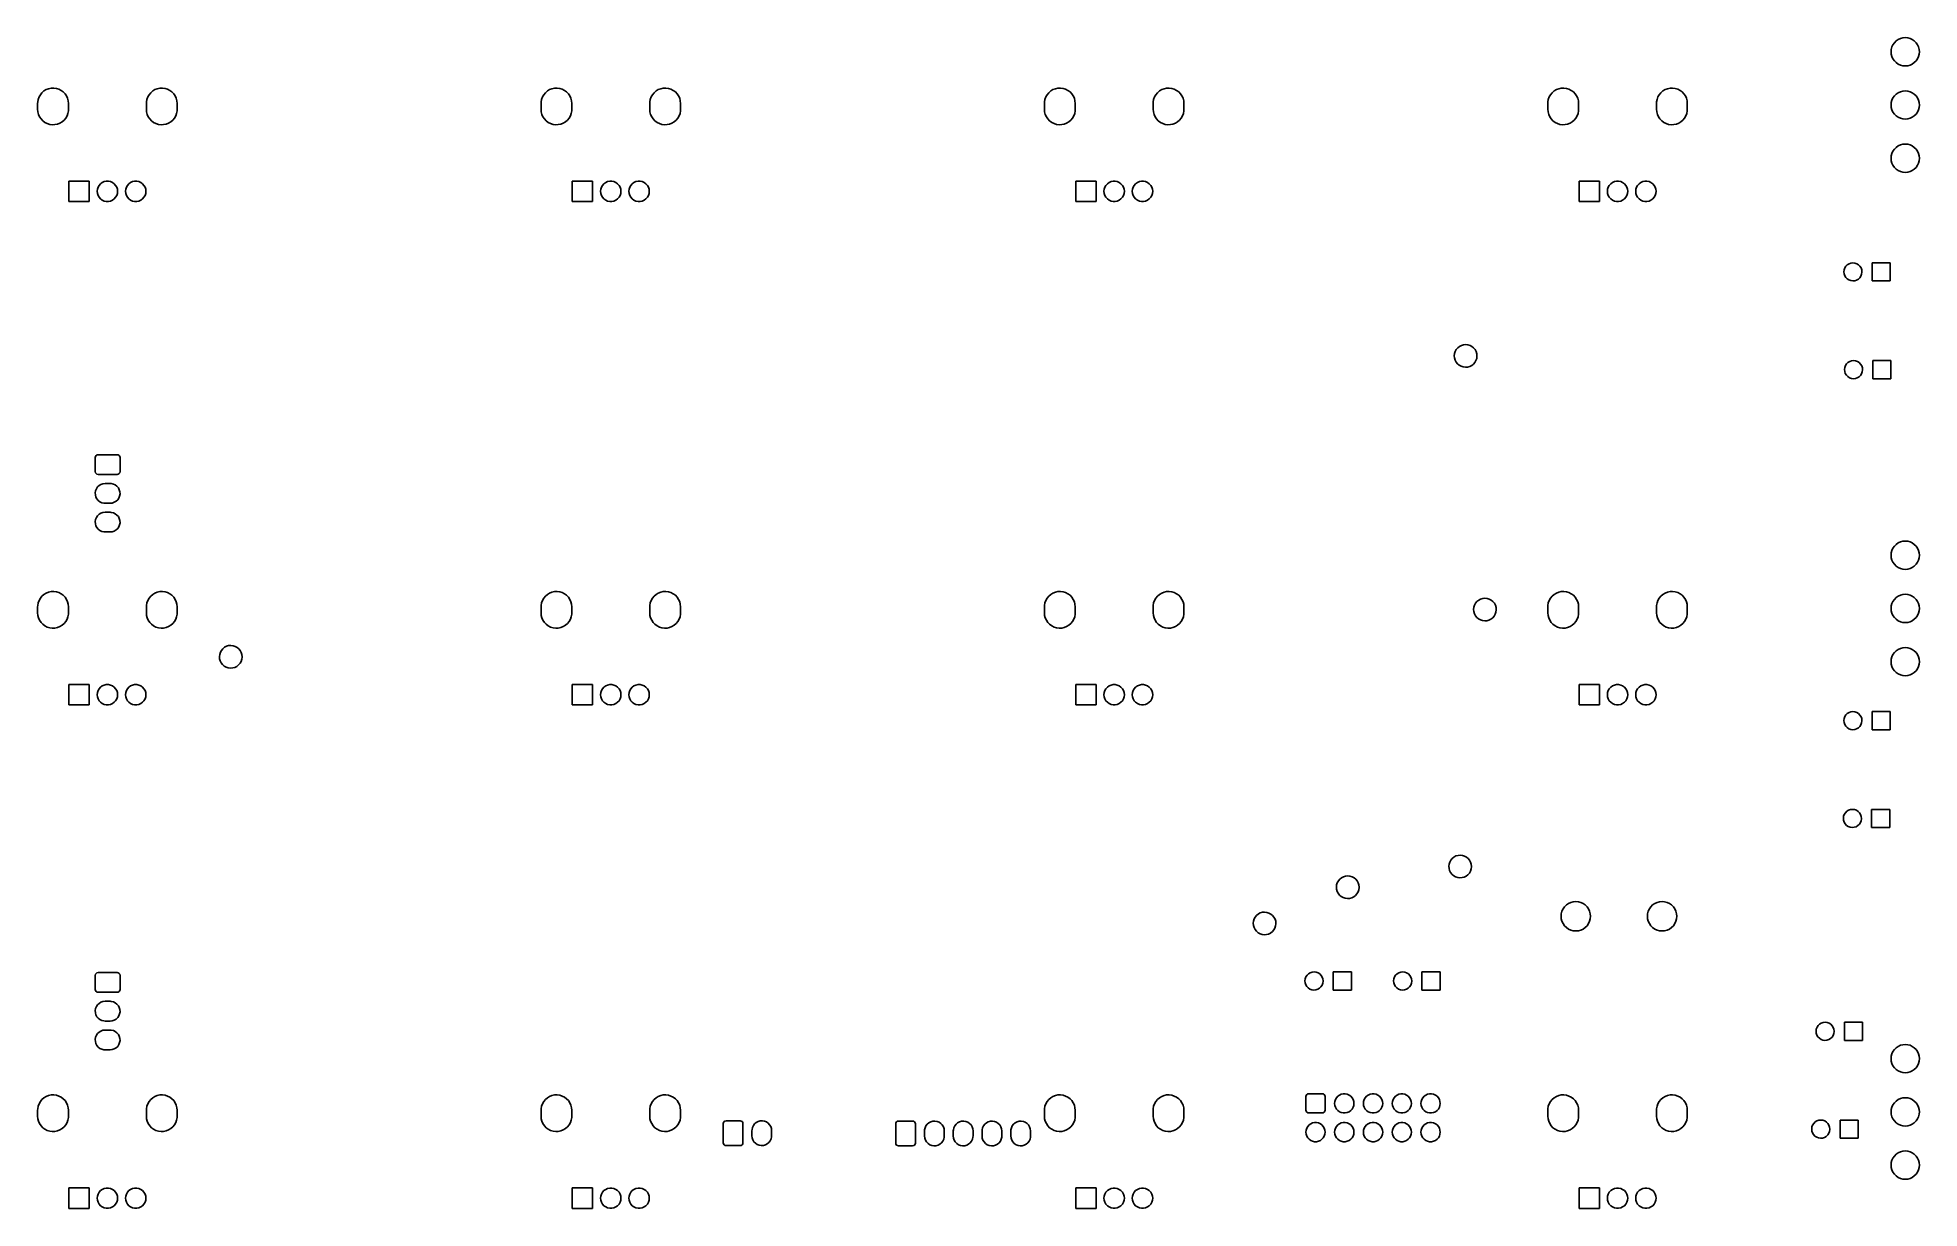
# Model space of a CAD drawing. Extents: x 65 to 231, y -146 to -43.
import ezdxf

# ---------------------------------------------------------------- set-up
doc = ezdxf.new("R2010")
doc.units = 0
doc.layers.add('BLACK', color=7, linetype='CONTINUOUS')

msp = doc.modelspace()

# ---------------------------------------------------------------- linework, layer by layer
at = {"layer": 'BLACK', "linetype": 'CONTINUOUS'}
for p, q in [((229.122, -43.2395), (229.319, -43.1474)), ((229.319, -43.1474), (229.53, -43.091)), ((229.53, -43.091), (229.747, -43.072)), ((229.747, -43.072), (229.964, -43.091)), ((229.964, -43.091), (230.175, -43.1474)), ((230.175, -43.1474), (230.372, -43.2395)), ((228.497, -44.322), (228.516, -44.1049)), ((228.516, -44.5391), (228.497, -44.322)), ((228.516, -44.1049), (228.572, -43.8945)), ((228.572, -44.7495), (228.516, -44.5391)), ((228.572, -43.8945), (228.664, -43.697)), ((228.664, -44.947), (228.572, -44.7495)), ((228.664, -43.697), (228.789, -43.5185)), ((228.789, -43.5185), (228.944, -43.3644)), ((228.944, -43.3644), (229.122, -43.2395)), ((230.372, -43.2395), (230.55, -43.3644)), ((230.55, -43.3644), (230.705, -43.5185)), ((230.705, -43.5185), (230.83, -43.697)), ((230.83, -43.697), (230.922, -43.8945)), ((230.922, -44.7495), (230.83, -44.947)), ((230.922, -43.8945), (230.978, -44.1049)), ((230.978, -44.5391), (230.922, -44.7495)), ((230.978, -44.1049), (230.997, -44.322)), ((230.997, -44.322), (230.978, -44.5391)), ((228.789, -45.1255), (228.664, -44.947)), ((228.944, -45.2796), (228.789, -45.1255)), ((229.122, -45.4045), (228.944, -45.2796)), ((229.319, -45.4966), (229.122, -45.4045)), ((229.53, -45.553), (229.319, -45.4966)), ((229.747, -45.572), (229.53, -45.553)), ((229.964, -45.553), (229.747, -45.572)), ((230.175, -45.4966), (229.964, -45.553)), ((230.372, -45.4045), (230.175, -45.4966)), ((230.55, -45.2796), (230.372, -45.4045)), ((230.705, -45.1255), (230.55, -45.2796)), ((230.83, -44.947), (230.705, -45.1255)), ((64.9624, -48.3115), (65.0762, -48.1117)), ((65.0762, -48.1117), (65.222, -47.9339)), ((65.222, -47.9339), (65.3957, -47.7831)), ((65.3957, -47.7831), (65.5923, -47.6638)), ((65.5923, -47.6638), (65.8062, -47.5794)), ((65.8062, -47.5794), (66.0313, -47.5321)), ((66.0313, -47.5321), (66.2611, -47.5235)), ((66.2611, -47.5235), (66.489, -47.5537)), ((66.489, -47.5537), (66.7087, -47.6219)), ((66.7087, -47.6219), (66.9137, -47.7261)), ((66.9137, -47.7261), (67.0982, -47.8634)), ((67.0982, -47.8634), (67.2569, -48.0298)), ((67.2569, -48.0298), (67.3853, -48.2206)), ((74.5624, -48.3115), (74.6762, -48.1117)), ((74.6762, -48.1117), (74.822, -47.9339)), ((74.822, -47.9339), (74.9957, -47.7831)), ((74.9957, -47.7831), (75.1923, -47.6638)), ((75.1923, -47.6638), (75.4062, -47.5794)), ((75.4062, -47.5794), (75.6313, -47.5321)), ((75.6313, -47.5321), (75.8611, -47.5235)), ((75.8611, -47.5235), (76.089, -47.5537)), ((76.089, -47.5537), (76.3087, -47.6219)), ((76.3087, -47.6219), (76.5137, -47.7261)), ((76.5137, -47.7261), (76.6982, -47.8634)), ((76.6982, -47.8634), (76.8569, -48.0298)), ((76.8569, -48.0298), (76.9853, -48.2206)), ((109.412, -48.3115), (109.526, -48.1117)), ((109.526, -48.1117), (109.672, -47.9339)), ((109.672, -47.9339), (109.846, -47.7831)), ((109.846, -47.7831), (110.042, -47.6638)), ((110.042, -47.6638), (110.256, -47.5794)), ((110.256, -47.5794), (110.481, -47.5321)), ((110.481, -47.5321), (110.711, -47.5235)), ((110.711, -47.5235), (110.939, -47.5537)), ((110.939, -47.5537), (111.159, -47.6219)), ((111.159, -47.6219), (111.364, -47.7261)), ((111.364, -47.7261), (111.548, -47.8634)), ((111.548, -47.8634), (111.707, -48.0298)), ((111.707, -48.0298), (111.835, -48.2206)), ((119.012, -48.3115), (119.126, -48.1117)), ((119.126, -48.1117), (119.272, -47.9339)), ((119.272, -47.9339), (119.446, -47.7831)), ((119.446, -47.7831), (119.642, -47.6638)), ((119.642, -47.6638), (119.856, -47.5794)), ((119.856, -47.5794), (120.081, -47.5321)), ((120.081, -47.5321), (120.311, -47.5235)), ((120.311, -47.5235), (120.539, -47.5537)), ((120.539, -47.5537), (120.759, -47.6219)), ((120.759, -47.6219), (120.964, -47.7261)), ((120.964, -47.7261), (121.148, -47.8634)), ((121.148, -47.8634), (121.307, -48.0298)), ((121.307, -48.0298), (121.435, -48.2206)), ((153.862, -48.3115), (153.976, -48.1117)), ((153.976, -48.1117), (154.122, -47.9339)), ((154.122, -47.9339), (154.296, -47.7831)), ((154.296, -47.7831), (154.492, -47.6638)), ((154.492, -47.6638), (154.706, -47.5794)), ((154.706, -47.5794), (154.931, -47.5321)), ((154.931, -47.5321), (155.161, -47.5235)), ((155.161, -47.5235), (155.389, -47.5537)), ((155.389, -47.5537), (155.609, -47.6219)), ((155.609, -47.6219), (155.814, -47.7261)), ((155.814, -47.7261), (155.998, -47.8634)), ((155.998, -47.8634), (156.157, -48.0298)), ((156.157, -48.0298), (156.285, -48.2206)), ((163.462, -48.3115), (163.576, -48.1117)), ((163.576, -48.1117), (163.722, -47.9339)), ((163.722, -47.9339), (163.896, -47.7831)), ((163.896, -47.7831), (164.092, -47.6638)), ((164.092, -47.6638), (164.306, -47.5794)), ((164.306, -47.5794), (164.531, -47.5321)), ((164.531, -47.5321), (164.761, -47.5235)), ((164.761, -47.5235), (164.989, -47.5537)), ((164.989, -47.5537), (165.209, -47.6219)), ((165.209, -47.6219), (165.414, -47.7261)), ((165.414, -47.7261), (165.598, -47.8634)), ((165.598, -47.8634), (165.757, -48.0298)), ((165.757, -48.0298), (165.885, -48.2206)), ((198.312, -48.3115), (198.426, -48.1117)), ((198.426, -48.1117), (198.572, -47.9339)), ((198.572, -47.9339), (198.746, -47.7831)), ((198.746, -47.7831), (198.942, -47.6638)), ((198.942, -47.6638), (199.156, -47.5794)), ((199.156, -47.5794), (199.381, -47.5321)), ((199.381, -47.5321), (199.611, -47.5235)), ((199.611, -47.5235), (199.839, -47.5537)), ((199.839, -47.5537), (200.059, -47.6219)), ((200.059, -47.6219), (200.264, -47.7261)), ((200.264, -47.7261), (200.448, -47.8634)), ((200.448, -47.8634), (200.607, -48.0298)), ((200.607, -48.0298), (200.735, -48.2206)), ((207.912, -48.3115), (208.026, -48.1117)), ((208.026, -48.1117), (208.172, -47.9339)), ((208.172, -47.9339), (208.346, -47.7831)), ((208.346, -47.7831), (208.542, -47.6638)), ((208.542, -47.6638), (208.756, -47.5794)), ((208.756, -47.5794), (208.981, -47.5321)), ((208.981, -47.5321), (209.211, -47.5235)), ((209.211, -47.5235), (209.439, -47.5537)), ((209.439, -47.5537), (209.659, -47.6219)), ((209.659, -47.6219), (209.864, -47.7261)), ((209.864, -47.7261), (210.048, -47.8634)), ((210.048, -47.8634), (210.207, -48.0298)), ((210.207, -48.0298), (210.335, -48.2206)), ((228.789, -48.2185), (228.944, -48.0644)), ((228.944, -48.0644), (229.122, -47.9395)), ((229.122, -47.9395), (229.319, -47.8474)), ((229.319, -47.8474), (229.53, -47.791)), ((229.53, -47.791), (229.747, -47.772)), ((229.747, -47.772), (229.964, -47.791)), ((229.964, -47.791), (230.175, -47.8474)), ((230.175, -47.8474), (230.372, -47.9395)), ((230.372, -47.9395), (230.55, -48.0644)), ((230.55, -48.0644), (230.705, -48.2185)), ((64.837, -48.882), (64.843, -48.754)), ((64.837, -49.402), (64.837, -48.882)), ((64.8564, -49.6311), (64.837, -49.402)), ((64.843, -48.754), (64.884, -48.5277)), ((64.9142, -49.8537), (64.8564, -49.6311)), ((64.884, -48.5277), (64.9624, -48.3115)), ((67.3853, -48.2206), (67.4798, -48.4303)), ((67.51, -49.7563), (67.4316, -49.9725)), ((67.4798, -48.4303), (67.5376, -48.6529)), ((67.551, -49.53), (67.51, -49.7563)), ((67.5376, -48.6529), (67.557, -48.882)), ((67.557, -49.402), (67.551, -49.53)), ((67.557, -48.882), (67.557, -49.402)), ((74.437, -48.882), (74.443, -48.754)), ((74.437, -49.402), (74.437, -48.882)), ((74.4564, -49.6311), (74.437, -49.402)), ((74.443, -48.754), (74.484, -48.5277)), ((74.5142, -49.8537), (74.4564, -49.6311)), ((74.484, -48.5277), (74.5624, -48.3115)), ((76.9853, -48.2206), (77.0798, -48.4303)), ((77.11, -49.7563), (77.0316, -49.9725)), ((77.0798, -48.4303), (77.1376, -48.6529)), ((77.151, -49.53), (77.11, -49.7563)), ((77.1376, -48.6529), (77.157, -48.882)), ((77.157, -49.402), (77.151, -49.53)), ((77.157, -48.882), (77.157, -49.402)), ((109.287, -48.882), (109.293, -48.754)), ((109.287, -49.402), (109.287, -48.882)), ((109.306, -49.6311), (109.287, -49.402)), ((109.293, -48.754), (109.334, -48.5277)), ((109.364, -49.8537), (109.306, -49.6311)), ((109.334, -48.5277), (109.412, -48.3115)), ((111.835, -48.2206), (111.93, -48.4303)), ((111.96, -49.7563), (111.882, -49.9725)), ((111.93, -48.4303), (111.988, -48.6529)), ((112.001, -49.53), (111.96, -49.7563)), ((111.988, -48.6529), (112.007, -48.882)), ((112.007, -49.402), (112.001, -49.53)), ((112.007, -48.882), (112.007, -49.402)), ((118.887, -48.882), (118.893, -48.754)), ((118.887, -49.402), (118.887, -48.882)), ((118.906, -49.6311), (118.887, -49.402)), ((118.893, -48.754), (118.934, -48.5277)), ((118.964, -49.8537), (118.906, -49.6311)), ((118.934, -48.5277), (119.012, -48.3115)), ((121.435, -48.2206), (121.53, -48.4303)), ((121.56, -49.7563), (121.482, -49.9725)), ((121.53, -48.4303), (121.588, -48.6529)), ((121.601, -49.53), (121.56, -49.7563)), ((121.588, -48.6529), (121.607, -48.882)), ((121.607, -49.402), (121.601, -49.53)), ((121.607, -48.882), (121.607, -49.402)), ((153.737, -48.882), (153.743, -48.754)), ((153.737, -49.402), (153.737, -48.882)), ((153.756, -49.6311), (153.737, -49.402)), ((153.743, -48.754), (153.784, -48.5277)), ((153.814, -49.8537), (153.756, -49.6311)), ((153.784, -48.5277), (153.862, -48.3115)), ((156.285, -48.2206), (156.38, -48.4303)), ((156.41, -49.7563), (156.332, -49.9725)), ((156.38, -48.4303), (156.438, -48.6529)), ((156.451, -49.53), (156.41, -49.7563)), ((156.438, -48.6529), (156.457, -48.882)), ((156.457, -49.402), (156.451, -49.53)), ((156.457, -48.882), (156.457, -49.402)), ((163.337, -48.882), (163.343, -48.754)), ((163.337, -49.402), (163.337, -48.882)), ((163.356, -49.6311), (163.337, -49.402)), ((163.343, -48.754), (163.384, -48.5277)), ((163.414, -49.8537), (163.356, -49.6311)), ((163.384, -48.5277), (163.462, -48.3115)), ((165.885, -48.2206), (165.98, -48.4303)), ((166.01, -49.7563), (165.932, -49.9725)), ((165.98, -48.4303), (166.038, -48.6529)), ((166.051, -49.53), (166.01, -49.7563)), ((166.038, -48.6529), (166.057, -48.882)), ((166.057, -49.402), (166.051, -49.53)), ((166.057, -48.882), (166.057, -49.402)), ((198.187, -48.882), (198.193, -48.754)), ((198.187, -49.402), (198.187, -48.882)), ((198.206, -49.6311), (198.187, -49.402)), ((198.193, -48.754), (198.234, -48.5277)), ((198.264, -49.8537), (198.206, -49.6311)), ((198.234, -48.5277), (198.312, -48.3115)), ((200.735, -48.2206), (200.83, -48.4303)), ((200.86, -49.7563), (200.782, -49.9725)), ((200.83, -48.4303), (200.888, -48.6529)), ((200.901, -49.53), (200.86, -49.7563)), ((200.888, -48.6529), (200.907, -48.882)), ((200.907, -49.402), (200.901, -49.53)), ((200.907, -48.882), (200.907, -49.402)), ((207.787, -48.882), (207.793, -48.754)), ((207.787, -49.402), (207.787, -48.882)), ((207.806, -49.6311), (207.787, -49.402)), ((207.793, -48.754), (207.834, -48.5277)), ((207.864, -49.8537), (207.806, -49.6311)), ((207.834, -48.5277), (207.912, -48.3115)), ((210.335, -48.2206), (210.43, -48.4303)), ((210.46, -49.7563), (210.382, -49.9725)), ((210.43, -48.4303), (210.488, -48.6529)), ((210.501, -49.53), (210.46, -49.7563)), ((210.488, -48.6529), (210.507, -48.882)), ((210.507, -49.402), (210.501, -49.53)), ((210.507, -48.882), (210.507, -49.402)), ((228.497, -49.022), (228.516, -48.8049)), ((228.516, -49.2391), (228.497, -49.022)), ((228.516, -48.8049), (228.572, -48.5945)), ((228.572, -49.4495), (228.516, -49.2391)), ((228.572, -48.5945), (228.664, -48.397)), ((228.664, -49.647), (228.572, -49.4495)), ((228.664, -48.397), (228.789, -48.2185)), ((228.789, -49.8255), (228.664, -49.647)), ((228.944, -49.9796), (228.789, -49.8255)), ((230.705, -49.8255), (230.55, -49.9796)), ((230.705, -48.2185), (230.83, -48.397)), ((230.83, -49.647), (230.705, -49.8255)), ((230.83, -48.397), (230.922, -48.5945)), ((230.922, -49.4495), (230.83, -49.647)), ((230.922, -48.5945), (230.978, -48.8049)), ((230.978, -49.2391), (230.922, -49.4495)), ((230.978, -48.8049), (230.997, -49.022)), ((230.997, -49.022), (230.978, -49.2391)), ((65.0087, -50.0634), (64.9142, -49.8537)), ((65.1371, -50.2542), (65.0087, -50.0634)), ((65.2958, -50.4206), (65.1371, -50.2542)), ((65.4803, -50.5579), (65.2958, -50.4206)), ((65.6853, -50.6621), (65.4803, -50.5579)), ((65.905, -50.7303), (65.6853, -50.6621)), ((66.1329, -50.7605), (65.905, -50.7303)), ((66.3627, -50.7519), (66.1329, -50.7605)), ((66.5878, -50.7046), (66.3627, -50.7519)), ((66.8017, -50.6202), (66.5878, -50.7046)), ((66.9983, -50.5009), (66.8017, -50.6202)), ((67.172, -50.3501), (66.9983, -50.5009)), ((67.3178, -50.1723), (67.172, -50.3501)), ((67.4316, -49.9725), (67.3178, -50.1723)), ((74.6087, -50.0634), (74.5142, -49.8537)), ((74.7371, -50.2542), (74.6087, -50.0634)), ((74.8958, -50.4206), (74.7371, -50.2542)), ((75.0803, -50.5579), (74.8958, -50.4206)), ((75.2853, -50.6621), (75.0803, -50.5579)), ((75.505, -50.7303), (75.2853, -50.6621)), ((75.7329, -50.7605), (75.505, -50.7303)), ((75.9627, -50.7519), (75.7329, -50.7605)), ((76.1878, -50.7046), (75.9627, -50.7519)), ((76.4017, -50.6202), (76.1878, -50.7046)), ((76.5983, -50.5009), (76.4017, -50.6202)), ((76.772, -50.3501), (76.5983, -50.5009)), ((76.9178, -50.1723), (76.772, -50.3501)), ((77.0316, -49.9725), (76.9178, -50.1723)), ((109.459, -50.0634), (109.364, -49.8537)), ((109.587, -50.2542), (109.459, -50.0634)), ((109.746, -50.4206), (109.587, -50.2542)), ((109.93, -50.5579), (109.746, -50.4206)), ((110.135, -50.6621), (109.93, -50.5579)), ((110.355, -50.7303), (110.135, -50.6621)), ((110.583, -50.7605), (110.355, -50.7303)), ((110.813, -50.7519), (110.583, -50.7605)), ((111.038, -50.7046), (110.813, -50.7519)), ((111.252, -50.6202), (111.038, -50.7046)), ((111.448, -50.5009), (111.252, -50.6202)), ((111.622, -50.3501), (111.448, -50.5009)), ((111.768, -50.1723), (111.622, -50.3501)), ((111.882, -49.9725), (111.768, -50.1723)), ((119.059, -50.0634), (118.964, -49.8537)), ((119.187, -50.2542), (119.059, -50.0634)), ((119.346, -50.4206), (119.187, -50.2542)), ((119.53, -50.5579), (119.346, -50.4206)), ((119.735, -50.6621), (119.53, -50.5579)), ((119.955, -50.7303), (119.735, -50.6621)), ((120.183, -50.7605), (119.955, -50.7303)), ((120.413, -50.7519), (120.183, -50.7605)), ((120.638, -50.7046), (120.413, -50.7519)), ((120.852, -50.6202), (120.638, -50.7046)), ((121.048, -50.5009), (120.852, -50.6202)), ((121.222, -50.3501), (121.048, -50.5009)), ((121.368, -50.1723), (121.222, -50.3501)), ((121.482, -49.9725), (121.368, -50.1723)), ((153.909, -50.0634), (153.814, -49.8537)), ((154.037, -50.2542), (153.909, -50.0634)), ((154.196, -50.4206), (154.037, -50.2542)), ((154.38, -50.5579), (154.196, -50.4206)), ((154.585, -50.6621), (154.38, -50.5579)), ((154.805, -50.7303), (154.585, -50.6621)), ((155.033, -50.7605), (154.805, -50.7303)), ((155.263, -50.7519), (155.033, -50.7605)), ((155.488, -50.7046), (155.263, -50.7519)), ((155.702, -50.6202), (155.488, -50.7046)), ((155.898, -50.5009), (155.702, -50.6202)), ((156.072, -50.3501), (155.898, -50.5009)), ((156.218, -50.1723), (156.072, -50.3501)), ((156.332, -49.9725), (156.218, -50.1723)), ((163.509, -50.0634), (163.414, -49.8537)), ((163.637, -50.2542), (163.509, -50.0634)), ((163.796, -50.4206), (163.637, -50.2542)), ((163.98, -50.5579), (163.796, -50.4206)), ((164.185, -50.6621), (163.98, -50.5579)), ((164.405, -50.7303), (164.185, -50.6621)), ((164.633, -50.7605), (164.405, -50.7303)), ((164.863, -50.7519), (164.633, -50.7605)), ((165.088, -50.7046), (164.863, -50.7519)), ((165.302, -50.6202), (165.088, -50.7046)), ((165.498, -50.5009), (165.302, -50.6202)), ((165.672, -50.3501), (165.498, -50.5009)), ((165.818, -50.1723), (165.672, -50.3501)), ((165.932, -49.9725), (165.818, -50.1723)), ((198.359, -50.0634), (198.264, -49.8537)), ((198.487, -50.2542), (198.359, -50.0634)), ((198.646, -50.4206), (198.487, -50.2542)), ((198.83, -50.5579), (198.646, -50.4206)), ((199.035, -50.6621), (198.83, -50.5579)), ((199.255, -50.7303), (199.035, -50.6621)), ((199.483, -50.7605), (199.255, -50.7303)), ((199.713, -50.7519), (199.483, -50.7605)), ((199.938, -50.7046), (199.713, -50.7519)), ((200.152, -50.6202), (199.938, -50.7046)), ((200.348, -50.5009), (200.152, -50.6202)), ((200.522, -50.3501), (200.348, -50.5009)), ((200.668, -50.1723), (200.522, -50.3501)), ((200.782, -49.9725), (200.668, -50.1723)), ((207.959, -50.0634), (207.864, -49.8537)), ((208.087, -50.2542), (207.959, -50.0634)), ((208.246, -50.4206), (208.087, -50.2542)), ((208.43, -50.5579), (208.246, -50.4206)), ((208.635, -50.6621), (208.43, -50.5579)), ((208.855, -50.7303), (208.635, -50.6621)), ((209.083, -50.7605), (208.855, -50.7303)), ((209.313, -50.7519), (209.083, -50.7605)), ((209.538, -50.7046), (209.313, -50.7519)), ((209.752, -50.6202), (209.538, -50.7046)), ((209.948, -50.5009), (209.752, -50.6202)), ((210.122, -50.3501), (209.948, -50.5009)), ((210.268, -50.1723), (210.122, -50.3501)), ((210.382, -49.9725), (210.268, -50.1723)), ((229.122, -50.1045), (228.944, -49.9796)), ((229.319, -50.1966), (229.122, -50.1045)), ((229.53, -50.253), (229.319, -50.1966)), ((229.747, -50.272), (229.53, -50.253)), ((229.964, -50.253), (229.747, -50.272)), ((230.175, -50.1966), (229.964, -50.253)), ((230.372, -50.1045), (230.175, -50.1966)), ((230.55, -49.9796), (230.372, -50.1045)), ((228.572, -53.2945), (228.664, -53.097)), ((228.664, -53.097), (228.789, -52.9185)), ((228.789, -52.9185), (228.944, -52.7644)), ((228.944, -52.7644), (229.122, -52.6395)), ((229.122, -52.6395), (229.319, -52.5474)), ((229.319, -52.5474), (229.53, -52.491)), ((229.53, -52.491), (229.747, -52.472)), ((229.747, -52.472), (229.964, -52.491)), ((229.964, -52.491), (230.175, -52.5474)), ((230.175, -52.5474), (230.372, -52.6395)), ((230.372, -52.6395), (230.55, -52.7644)), ((230.55, -52.7644), (230.705, -52.9185)), ((230.705, -52.9185), (230.83, -53.097)), ((230.83, -53.097), (230.922, -53.2945)), ((228.497, -53.722), (228.516, -53.5049)), ((228.516, -53.9391), (228.497, -53.722)), ((228.516, -53.5049), (228.572, -53.2945)), ((228.572, -54.1495), (228.516, -53.9391)), ((228.664, -54.347), (228.572, -54.1495)), ((228.789, -54.5255), (228.664, -54.347)), ((228.944, -54.6796), (228.789, -54.5255)), ((229.122, -54.8045), (228.944, -54.6796)), ((229.319, -54.8966), (229.122, -54.8045)), ((230.372, -54.8045), (230.175, -54.8966)), ((230.55, -54.6796), (230.372, -54.8045)), ((230.705, -54.5255), (230.55, -54.6796)), ((230.83, -54.347), (230.705, -54.5255)), ((230.922, -54.1495), (230.83, -54.347)), ((230.922, -53.2945), (230.978, -53.5049)), ((230.978, -53.9391), (230.922, -54.1495)), ((230.978, -53.5049), (230.997, -53.722)), ((230.997, -53.722), (230.978, -53.9391)), ((67.597, -57.542), (67.597, -55.742)), ((67.597, -55.742), (69.397, -55.742)), ((69.397, -55.742), (69.397, -57.542)), ((70.097, -56.642), (70.1167, -56.4549)), ((70.1167, -56.4549), (70.1748, -56.2759)), ((70.1748, -56.2759), (70.2689, -56.113)), ((70.2689, -56.113), (70.3948, -55.9732)), ((70.3948, -55.9732), (70.547, -55.8626)), ((70.547, -55.8626), (70.7189, -55.786)), ((70.7189, -55.786), (70.9029, -55.7469)), ((70.9029, -55.7469), (71.0911, -55.7469)), ((71.0911, -55.7469), (71.2751, -55.786)), ((71.2751, -55.786), (71.447, -55.8626)), ((71.447, -55.8626), (71.5992, -55.9732)), ((71.5992, -55.9732), (71.7251, -56.113)), ((71.7251, -56.113), (71.8192, -56.2759)), ((71.8192, -56.2759), (71.8773, -56.4549)), ((71.8773, -56.4549), (71.897, -56.642)), ((72.597, -56.642), (72.6167, -56.4549)), ((72.6167, -56.4549), (72.6748, -56.2759)), ((72.6748, -56.2759), (72.7689, -56.113)), ((72.7689, -56.113), (72.8948, -55.9732)), ((72.8948, -55.9732), (73.047, -55.8626)), ((73.047, -55.8626), (73.2189, -55.786)), ((73.2189, -55.786), (73.4029, -55.7469)), ((73.4029, -55.7469), (73.5911, -55.7469)), ((73.5911, -55.7469), (73.7751, -55.786)), ((73.7751, -55.786), (73.947, -55.8626)), ((73.947, -55.8626), (74.0992, -55.9732)), ((74.0992, -55.9732), (74.2251, -56.113)), ((74.2251, -56.113), (74.3192, -56.2759)), ((74.3192, -56.2759), (74.3773, -56.4549)), ((74.3773, -56.4549), (74.397, -56.642)), ((112.047, -57.542), (112.047, -55.742)), ((112.047, -55.742), (113.847, -55.742)), ((113.847, -55.742), (113.847, -57.542)), ((114.547, -56.642), (114.567, -56.4549)), ((114.567, -56.4549), (114.625, -56.2759)), ((114.625, -56.2759), (114.719, -56.113)), ((114.719, -56.113), (114.845, -55.9732)), ((114.845, -55.9732), (114.997, -55.8626)), ((114.997, -55.8626), (115.169, -55.786)), ((115.169, -55.786), (115.353, -55.7469)), ((115.353, -55.7469), (115.541, -55.7469)), ((115.541, -55.7469), (115.725, -55.786)), ((115.725, -55.786), (115.897, -55.8626)), ((115.897, -55.8626), (116.049, -55.9732)), ((116.049, -55.9732), (116.175, -56.113)), ((116.175, -56.113), (116.269, -56.2759)), ((116.269, -56.2759), (116.327, -56.4549)), ((116.327, -56.4549), (116.347, -56.642)), ((117.047, -56.642), (117.067, -56.4549)), ((117.067, -56.4549), (117.125, -56.2759)), ((117.125, -56.2759), (117.219, -56.113)), ((117.219, -56.113), (117.345, -55.9732)), ((117.345, -55.9732), (117.497, -55.8626)), ((117.497, -55.8626), (117.669, -55.786)), ((117.669, -55.786), (117.853, -55.7469)), ((117.853, -55.7469), (118.041, -55.7469)), ((118.041, -55.7469), (118.225, -55.786)), ((118.225, -55.786), (118.397, -55.8626)), ((118.397, -55.8626), (118.549, -55.9732)), ((118.549, -55.9732), (118.675, -56.113)), ((118.675, -56.113), (118.769, -56.2759)), ((118.769, -56.2759), (118.827, -56.4549)), ((118.827, -56.4549), (118.847, -56.642)), ((156.497, -57.542), (156.497, -55.742)), ((156.497, -55.742), (158.297, -55.742)), ((158.297, -55.742), (158.297, -57.542)), ((158.997, -56.642), (159.017, -56.4549)), ((159.017, -56.4549), (159.075, -56.2759)), ((159.075, -56.2759), (159.169, -56.113)), ((159.169, -56.113), (159.295, -55.9732)), ((159.295, -55.9732), (159.447, -55.8626)), ((159.447, -55.8626), (159.619, -55.786)), ((159.619, -55.786), (159.803, -55.7469)), ((159.803, -55.7469), (159.991, -55.7469)), ((159.991, -55.7469), (160.175, -55.786)), ((160.175, -55.786), (160.347, -55.8626)), ((160.347, -55.8626), (160.499, -55.9732)), ((160.499, -55.9732), (160.625, -56.113)), ((160.625, -56.113), (160.719, -56.2759)), ((160.719, -56.2759), (160.777, -56.4549)), ((160.777, -56.4549), (160.797, -56.642)), ((161.497, -56.642), (161.517, -56.4549)), ((161.517, -56.4549), (161.575, -56.2759)), ((161.575, -56.2759), (161.669, -56.113)), ((161.669, -56.113), (161.795, -55.9732)), ((161.795, -55.9732), (161.947, -55.8626)), ((161.947, -55.8626), (162.119, -55.786)), ((162.119, -55.786), (162.303, -55.7469)), ((162.303, -55.7469), (162.491, -55.7469)), ((162.491, -55.7469), (162.675, -55.786)), ((162.675, -55.786), (162.847, -55.8626)), ((162.847, -55.8626), (162.999, -55.9732)), ((162.999, -55.9732), (163.125, -56.113)), ((163.125, -56.113), (163.219, -56.2759)), ((163.219, -56.2759), (163.277, -56.4549)), ((163.277, -56.4549), (163.297, -56.642)), ((200.947, -57.542), (200.947, -55.742)), ((200.947, -55.742), (202.747, -55.742)), ((202.747, -55.742), (202.747, -57.542)), ((203.447, -56.642), (203.467, -56.4549)), ((203.467, -56.4549), (203.525, -56.2759)), ((203.525, -56.2759), (203.619, -56.113)), ((203.619, -56.113), (203.745, -55.9732)), ((203.745, -55.9732), (203.897, -55.8626)), ((203.897, -55.8626), (204.069, -55.786)), ((204.069, -55.786), (204.253, -55.7469)), ((204.253, -55.7469), (204.441, -55.7469)), ((204.441, -55.7469), (204.625, -55.786)), ((204.625, -55.786), (204.797, -55.8626)), ((204.797, -55.8626), (204.949, -55.9732)), ((204.949, -55.9732), (205.075, -56.113)), ((205.075, -56.113), (205.169, -56.2759)), ((205.169, -56.2759), (205.227, -56.4549)), ((205.227, -56.4549), (205.247, -56.642)), ((205.947, -56.642), (205.967, -56.4549)), ((205.967, -56.4549), (206.025, -56.2759)), ((206.025, -56.2759), (206.119, -56.113)), ((206.119, -56.113), (206.245, -55.9732)), ((206.245, -55.9732), (206.397, -55.8626)), ((206.397, -55.8626), (206.569, -55.786)), ((206.569, -55.786), (206.753, -55.7469)), ((206.753, -55.7469), (206.941, -55.7469)), ((206.941, -55.7469), (207.125, -55.786)), ((207.125, -55.786), (207.297, -55.8626)), ((207.297, -55.8626), (207.449, -55.9732)), ((207.449, -55.9732), (207.575, -56.113)), ((207.575, -56.113), (207.669, -56.2759)), ((207.669, -56.2759), (207.727, -56.4549)), ((207.727, -56.4549), (207.747, -56.642)), ((229.53, -54.953), (229.319, -54.8966)), ((229.747, -54.972), (229.53, -54.953)), ((229.964, -54.953), (229.747, -54.972)), ((230.175, -54.8966), (229.964, -54.953)), ((69.397, -57.542), (67.597, -57.542)), ((70.1167, -56.8291), (70.097, -56.642)), ((70.1748, -57.0081), (70.1167, -56.8291)), ((70.2689, -57.171), (70.1748, -57.0081)), ((70.3948, -57.3108), (70.2689, -57.171)), ((70.547, -57.4214), (70.3948, -57.3108)), ((70.7189, -57.498), (70.547, -57.4214)), ((70.9029, -57.5371), (70.7189, -57.498)), ((71.0911, -57.5371), (70.9029, -57.5371)), ((71.2751, -57.498), (71.0911, -57.5371)), ((71.447, -57.4214), (71.2751, -57.498)), ((71.5992, -57.3108), (71.447, -57.4214)), ((71.7251, -57.171), (71.5992, -57.3108)), ((71.8192, -57.0081), (71.7251, -57.171)), ((71.8773, -56.8291), (71.8192, -57.0081)), ((71.897, -56.642), (71.8773, -56.8291)), ((72.6167, -56.8291), (72.597, -56.642)), ((72.6748, -57.0081), (72.6167, -56.8291)), ((72.7689, -57.171), (72.6748, -57.0081)), ((72.8948, -57.3108), (72.7689, -57.171)), ((73.047, -57.4214), (72.8948, -57.3108)), ((73.2189, -57.498), (73.047, -57.4214)), ((73.4029, -57.5371), (73.2189, -57.498)), ((73.5911, -57.5371), (73.4029, -57.5371)), ((73.7751, -57.498), (73.5911, -57.5371)), ((73.947, -57.4214), (73.7751, -57.498)), ((74.0992, -57.3108), (73.947, -57.4214)), ((74.2251, -57.171), (74.0992, -57.3108)), ((74.3192, -57.0081), (74.2251, -57.171)), ((74.3773, -56.8291), (74.3192, -57.0081)), ((74.397, -56.642), (74.3773, -56.8291)), ((113.847, -57.542), (112.047, -57.542)), ((114.567, -56.8291), (114.547, -56.642)), ((114.625, -57.0081), (114.567, -56.8291)), ((114.719, -57.171), (114.625, -57.0081)), ((114.845, -57.3108), (114.719, -57.171)), ((114.997, -57.4214), (114.845, -57.3108)), ((115.169, -57.498), (114.997, -57.4214)), ((115.353, -57.5371), (115.169, -57.498)), ((115.541, -57.5371), (115.353, -57.5371)), ((115.725, -57.498), (115.541, -57.5371)), ((115.897, -57.4214), (115.725, -57.498)), ((116.049, -57.3108), (115.897, -57.4214)), ((116.175, -57.171), (116.049, -57.3108)), ((116.269, -57.0081), (116.175, -57.171)), ((116.327, -56.8291), (116.269, -57.0081)), ((116.347, -56.642), (116.327, -56.8291)), ((117.067, -56.8291), (117.047, -56.642)), ((117.125, -57.0081), (117.067, -56.8291)), ((117.219, -57.171), (117.125, -57.0081)), ((117.345, -57.3108), (117.219, -57.171)), ((117.497, -57.4214), (117.345, -57.3108)), ((117.669, -57.498), (117.497, -57.4214)), ((117.853, -57.5371), (117.669, -57.498)), ((118.041, -57.5371), (117.853, -57.5371)), ((118.225, -57.498), (118.041, -57.5371)), ((118.397, -57.4214), (118.225, -57.498)), ((118.549, -57.3108), (118.397, -57.4214)), ((118.675, -57.171), (118.549, -57.3108)), ((118.769, -57.0081), (118.675, -57.171)), ((118.827, -56.8291), (118.769, -57.0081)), ((118.847, -56.642), (118.827, -56.8291)), ((158.297, -57.542), (156.497, -57.542)), ((159.017, -56.8291), (158.997, -56.642)), ((159.075, -57.0081), (159.017, -56.8291)), ((159.169, -57.171), (159.075, -57.0081)), ((159.295, -57.3108), (159.169, -57.171)), ((159.447, -57.4214), (159.295, -57.3108)), ((159.619, -57.498), (159.447, -57.4214)), ((159.803, -57.5371), (159.619, -57.498)), ((159.991, -57.5371), (159.803, -57.5371)), ((160.175, -57.498), (159.991, -57.5371)), ((160.347, -57.4214), (160.175, -57.498)), ((160.499, -57.3108), (160.347, -57.4214)), ((160.625, -57.171), (160.499, -57.3108)), ((160.719, -57.0081), (160.625, -57.171)), ((160.777, -56.8291), (160.719, -57.0081)), ((160.797, -56.642), (160.777, -56.8291)), ((161.517, -56.8291), (161.497, -56.642)), ((161.575, -57.0081), (161.517, -56.8291)), ((161.669, -57.171), (161.575, -57.0081)), ((161.795, -57.3108), (161.669, -57.171)), ((161.947, -57.4214), (161.795, -57.3108)), ((162.119, -57.498), (161.947, -57.4214)), ((162.303, -57.5371), (162.119, -57.498)), ((162.491, -57.5371), (162.303, -57.5371)), ((162.675, -57.498), (162.491, -57.5371)), ((162.847, -57.4214), (162.675, -57.498)), ((162.999, -57.3108), (162.847, -57.4214)), ((163.125, -57.171), (162.999, -57.3108)), ((163.219, -57.0081), (163.125, -57.171)), ((163.277, -56.8291), (163.219, -57.0081)), ((163.297, -56.642), (163.277, -56.8291)), ((202.747, -57.542), (200.947, -57.542)), ((203.467, -56.8291), (203.447, -56.642)), ((203.525, -57.0081), (203.467, -56.8291)), ((203.619, -57.171), (203.525, -57.0081)), ((203.745, -57.3108), (203.619, -57.171)), ((203.897, -57.4214), (203.745, -57.3108)), ((204.069, -57.498), (203.897, -57.4214)), ((204.253, -57.5371), (204.069, -57.498)), ((204.441, -57.5371), (204.253, -57.5371)), ((204.625, -57.498), (204.441, -57.5371)), ((204.797, -57.4214), (204.625, -57.498)), ((204.949, -57.3108), (204.797, -57.4214)), ((205.075, -57.171), (204.949, -57.3108)), ((205.169, -57.0081), (205.075, -57.171)), ((205.227, -56.8291), (205.169, -57.0081)), ((205.247, -56.642), (205.227, -56.8291)), ((205.967, -56.8291), (205.947, -56.642)), ((206.025, -57.0081), (205.967, -56.8291)), ((206.119, -57.171), (206.025, -57.0081)), ((206.245, -57.3108), (206.119, -57.171)), ((206.397, -57.4214), (206.245, -57.3108)), ((206.569, -57.498), (206.397, -57.4214)), ((206.753, -57.5371), (206.569, -57.498)), ((206.941, -57.5371), (206.753, -57.5371)), ((207.125, -57.498), (206.941, -57.5371)), ((207.297, -57.4214), (207.125, -57.498)), ((207.449, -57.3108), (207.297, -57.4214)), ((207.575, -57.171), (207.449, -57.3108)), ((207.669, -57.0081), (207.575, -57.171)), ((207.727, -56.8291), (207.669, -57.0081)), ((207.747, -56.642), (207.727, -56.8291)), ((224.507, -63.2484), (224.635, -63.1236)), ((224.635, -63.1236), (224.787, -63.0301)), ((224.787, -63.0301), (224.956, -62.9727)), ((224.956, -62.9727), (225.133, -62.954)), ((225.133, -62.954), (225.31, -62.9751)), ((225.31, -62.9751), (225.478, -63.035)), ((225.478, -63.035), (225.629, -63.1305)), ((225.629, -63.1305), (225.754, -63.2571)), ((226.827, -64.554), (226.827, -62.954)), ((226.827, -62.954), (228.427, -62.954)), ((228.427, -62.954), (228.427, -64.554)), ((224.327, -63.7428), (224.35, -63.5659)), ((224.345, -63.9203), (224.327, -63.7428)), ((224.401, -64.0896), (224.345, -63.9203)), ((224.35, -63.5659), (224.411, -63.3983)), ((224.494, -64.2421), (224.401, -64.0896)), ((224.411, -63.3983), (224.507, -63.2484)), ((224.617, -64.3704), (224.494, -64.2421)), ((224.767, -64.4681), (224.617, -64.3704)), ((224.934, -64.5302), (224.767, -64.4681)), ((225.111, -64.5538), (224.934, -64.5302)), ((225.288, -64.5377), (225.111, -64.5538)), ((225.458, -64.4825), (225.288, -64.5377)), ((225.611, -64.3912), (225.458, -64.4825)), ((225.74, -64.2682), (225.611, -64.3912)), ((225.839, -64.1197), (225.74, -64.2682)), ((225.754, -63.2571), (225.849, -63.4083)), ((225.902, -63.953), (225.839, -64.1197)), ((225.849, -63.4083), (225.907, -63.5768)), ((225.927, -63.7763), (225.902, -63.953)), ((225.907, -63.5768), (225.927, -63.754)), ((225.927, -63.754), (225.927, -63.7763)), ((228.427, -64.554), (226.827, -64.554)), ((189.932, -71.1568), (189.954, -70.9629)), ((189.948, -71.3513), (189.932, -71.1568)), ((190.002, -71.5389), (189.948, -71.3513)), ((189.954, -70.9629), (190.013, -70.7769)), ((190.013, -70.7769), (190.107, -70.6058)), ((190.107, -70.6058), (190.232, -70.4563)), ((190.232, -70.4563), (190.384, -70.334)), ((190.384, -70.334), (190.557, -70.2436)), ((190.557, -70.2436), (190.744, -70.1885)), ((190.744, -70.1885), (190.939, -70.1708)), ((190.939, -70.1708), (191.133, -70.1912)), ((191.133, -70.1912), (191.319, -70.2489)), ((191.319, -70.2489), (191.491, -70.3418)), ((191.491, -70.3418), (191.641, -70.4662)), ((191.641, -70.4662), (191.765, -70.6174)), ((191.765, -70.6174), (191.856, -70.7897)), ((191.907, -71.3923), (191.845, -71.5775)), ((191.856, -70.7897), (191.913, -70.9766)), ((191.931, -71.1987), (191.907, -71.3923)), ((191.913, -70.9766), (191.932, -71.1708)), ((191.932, -71.1708), (191.931, -71.1987)), ((190.091, -71.7125), (190.002, -71.5389)), ((190.212, -71.8655), (190.091, -71.7125)), ((190.361, -71.9919), (190.212, -71.8655)), ((190.531, -72.0872), (190.361, -71.9919)), ((190.717, -72.1475), (190.531, -72.0872)), ((190.911, -72.1706), (190.717, -72.1475)), ((191.105, -72.1556), (190.911, -72.1706)), ((191.293, -72.1031), (191.105, -72.1556)), ((191.468, -72.0151), (191.293, -72.1031)), ((191.621, -71.895), (191.468, -72.0151)), ((191.749, -71.7472), (191.621, -71.895)), ((191.845, -71.5775), (191.749, -71.7472)), ((224.386, -72.3788), (224.408, -72.2019)), ((224.403, -72.5563), (224.386, -72.3788)), ((224.459, -72.7256), (224.403, -72.5563)), ((224.408, -72.2019), (224.469, -72.0343)), ((224.552, -72.8781), (224.459, -72.7256)), ((224.469, -72.0343), (224.566, -71.8844)), ((224.676, -73.0064), (224.552, -72.8781)), ((224.566, -71.8844), (224.693, -71.7596)), ((224.825, -73.1041), (224.676, -73.0064)), ((224.693, -71.7596), (224.845, -71.6661)), ((224.992, -73.1662), (224.825, -73.1041)), ((224.845, -71.6661), (225.014, -71.6087)), ((225.014, -71.6087), (225.191, -71.59)), ((225.191, -71.59), (225.368, -71.6111)), ((225.368, -71.6111), (225.536, -71.671)), ((225.669, -73.0272), (225.516, -73.1185)), ((225.536, -71.671), (225.687, -71.7665)), ((225.798, -72.9042), (225.669, -73.0272)), ((225.687, -71.7665), (225.813, -71.8931)), ((225.897, -72.7557), (225.798, -72.9042)), ((225.813, -71.8931), (225.907, -72.0443)), ((225.96, -72.589), (225.897, -72.7557)), ((225.907, -72.0443), (225.966, -72.2128)), ((225.985, -72.4123), (225.96, -72.589)), ((225.966, -72.2128), (225.986, -72.39)), ((225.986, -72.39), (225.985, -72.4123)), ((226.886, -73.19), (226.886, -71.59)), ((226.886, -71.59), (228.486, -71.59)), ((228.486, -71.59), (228.486, -73.19)), ((225.169, -73.1898), (224.992, -73.1662)), ((225.346, -73.1737), (225.169, -73.1898)), ((225.516, -73.1185), (225.346, -73.1737)), ((228.486, -73.19), (226.886, -73.19)), ((69.922, -80.152), (69.941, -80.0563)), ((69.922, -81.392), (69.922, -80.152)), ((69.941, -81.4877), (69.922, -81.392)), ((69.941, -80.0563), (69.9952, -79.9752)), ((69.9952, -79.9752), (70.0763, -79.921)), ((70.0763, -79.921), (70.172, -79.902)), ((70.172, -79.902), (71.862, -79.902)), ((71.862, -79.902), (71.9577, -79.921)), ((71.9577, -79.921), (72.0388, -79.9752)), ((72.0388, -79.9752), (72.093, -80.0563)), ((72.093, -80.0563), (72.112, -80.152)), ((72.112, -81.392), (72.093, -81.4877)), ((72.112, -80.152), (72.112, -81.392)), ((69.9234, -83.2634), (69.954, -83.078)), ((69.9952, -81.5688), (69.941, -81.4877)), ((69.954, -83.078), (70.0238, -82.9036)), ((70.0763, -81.623), (69.9952, -81.5688)), ((70.0238, -82.9036), (70.1295, -82.7481)), ((70.172, -81.642), (70.0763, -81.623)), ((70.1295, -82.7481), (70.266, -82.619)), ((71.862, -81.642), (70.172, -81.642)), ((70.266, -82.619), (70.4271, -82.5222)), ((70.4271, -82.5222), (70.6052, -82.4623)), ((70.6052, -82.4623), (70.792, -82.442)), ((70.792, -82.442), (71.242, -82.442)), ((71.242, -82.442), (71.339, -82.4474)), ((71.339, -82.4474), (71.5224, -82.4884)), ((71.5224, -82.4884), (71.6927, -82.5678)), ((71.6927, -82.5678), (71.842, -82.682)), ((71.842, -82.682), (71.9633, -82.8255)), ((71.9577, -81.623), (71.862, -81.642)), ((72.0388, -81.5688), (71.9577, -81.623)), ((71.9633, -82.8255), (72.0509, -82.9917)), ((72.093, -81.4877), (72.0388, -81.5688)), ((72.0509, -82.9917), (72.1008, -83.1729)), ((69.9332, -83.4511), (69.9234, -83.2634)), ((69.9831, -83.6323), (69.9332, -83.4511)), ((70.0707, -83.7985), (69.9831, -83.6323)), ((70.192, -83.942), (70.0707, -83.7985)), ((70.3413, -84.0562), (70.192, -83.942)), ((70.5116, -84.1356), (70.3413, -84.0562)), ((70.695, -84.1766), (70.5116, -84.1356)), ((70.792, -84.182), (70.695, -84.1766)), ((71.242, -84.182), (70.792, -84.182)), ((71.4288, -84.1617), (71.242, -84.182)), ((71.6069, -84.1018), (71.4288, -84.1617)), ((71.768, -84.005), (71.6069, -84.1018)), ((71.9045, -83.8759), (71.768, -84.005)), ((72.0102, -83.7204), (71.9045, -83.8759)), ((72.08, -83.546), (72.0102, -83.7204)), ((72.1106, -83.3606), (72.08, -83.546)), ((72.1008, -83.1729), (72.1106, -83.3606)), ((69.9234, -85.8034), (69.954, -85.618)), ((69.9332, -85.9911), (69.9234, -85.8034)), ((69.9831, -86.1723), (69.9332, -85.9911)), ((69.954, -85.618), (70.0238, -85.4436)), ((70.0707, -86.3385), (69.9831, -86.1723)), ((70.0238, -85.4436), (70.1295, -85.2881)), ((70.192, -86.482), (70.0707, -86.3385)), ((70.1295, -85.2881), (70.266, -85.159)), ((70.266, -85.159), (70.4271, -85.0622)), ((70.4271, -85.0622), (70.6052, -85.0023)), ((70.6052, -85.0023), (70.792, -84.982)), ((70.792, -84.982), (71.242, -84.982)), ((71.242, -84.982), (71.339, -84.9874)), ((71.339, -84.9874), (71.5224, -85.0284)), ((71.5224, -85.0284), (71.6927, -85.1078)), ((71.6927, -85.1078), (71.842, -85.222)), ((71.842, -85.222), (71.9633, -85.3655)), ((72.0102, -86.2604), (71.9045, -86.4159)), ((71.9633, -85.3655), (72.0509, -85.5317)), ((72.08, -86.086), (72.0102, -86.2604)), ((72.0509, -85.5317), (72.1008, -85.7129)), ((72.1106, -85.9006), (72.08, -86.086)), ((72.1008, -85.7129), (72.1106, -85.9006)), ((70.3413, -86.5962), (70.192, -86.482)), ((70.5116, -86.6756), (70.3413, -86.5962)), ((70.695, -86.7166), (70.5116, -86.6756)), ((70.792, -86.722), (70.695, -86.7166)), ((71.242, -86.722), (70.792, -86.722)), ((71.4288, -86.7017), (71.242, -86.722)), ((71.6069, -86.6418), (71.4288, -86.7017)), ((71.768, -86.545), (71.6069, -86.6418)), ((71.9045, -86.4159), (71.768, -86.545)), ((228.664, -88.147), (228.789, -87.9685)), ((228.789, -87.9685), (228.944, -87.8144)), ((228.944, -87.8144), (229.122, -87.6895)), ((229.122, -87.6895), (229.319, -87.5974)), ((229.319, -87.5974), (229.53, -87.541)), ((229.53, -87.541), (229.747, -87.522)), ((229.747, -87.522), (229.964, -87.541)), ((229.964, -87.541), (230.175, -87.5974)), ((230.175, -87.5974), (230.372, -87.6895)), ((230.372, -87.6895), (230.55, -87.8144)), ((230.55, -87.8144), (230.705, -87.9685)), ((230.705, -87.9685), (230.83, -88.147)), ((228.497, -88.772), (228.516, -88.5549)), ((228.516, -88.9891), (228.497, -88.772)), ((228.516, -88.5549), (228.572, -88.3445)), ((228.572, -89.1995), (228.516, -88.9891)), ((228.572, -88.3445), (228.664, -88.147)), ((228.664, -89.397), (228.572, -89.1995)), ((228.789, -89.5755), (228.664, -89.397)), ((228.944, -89.7296), (228.789, -89.5755)), ((230.705, -89.5755), (230.55, -89.7296)), ((230.83, -89.397), (230.705, -89.5755)), ((230.83, -88.147), (230.922, -88.3445)), ((230.922, -89.1995), (230.83, -89.397)), ((230.922, -88.3445), (230.978, -88.5549)), ((230.978, -88.9891), (230.922, -89.1995)), ((230.978, -88.5549), (230.997, -88.772)), ((230.997, -88.772), (230.978, -88.9891)), ((229.122, -89.8545), (228.944, -89.7296)), ((229.319, -89.9466), (229.122, -89.8545)), ((229.53, -90.003), (229.319, -89.9466)), ((229.747, -90.022), (229.53, -90.003)), ((229.964, -90.003), (229.747, -90.022)), ((230.175, -89.9466), (229.964, -90.003)), ((230.372, -89.8545), (230.175, -89.9466)), ((230.55, -89.7296), (230.372, -89.8545)), ((64.843, -93.204), (64.884, -92.9777)), ((64.884, -92.9777), (64.9624, -92.7615)), ((64.9624, -92.7615), (65.0762, -92.5617)), ((65.0762, -92.5617), (65.222, -92.3839)), ((65.222, -92.3839), (65.3957, -92.2331)), ((65.3957, -92.2331), (65.5923, -92.1138)), ((65.5923, -92.1138), (65.8062, -92.0294)), ((65.8062, -92.0294), (66.0313, -91.9821)), ((66.0313, -91.9821), (66.2611, -91.9735)), ((66.2611, -91.9735), (66.489, -92.0037)), ((66.489, -92.0037), (66.7087, -92.0719)), ((66.7087, -92.0719), (66.9137, -92.1761)), ((66.9137, -92.1761), (67.0982, -92.3134)), ((67.0982, -92.3134), (67.2569, -92.4798)), ((67.2569, -92.4798), (67.3853, -92.6706)), ((67.3853, -92.6706), (67.4798, -92.8803)), ((67.4798, -92.8803), (67.5376, -93.1029)), ((74.443, -93.204), (74.484, -92.9777)), ((74.484, -92.9777), (74.5624, -92.7615)), ((74.5624, -92.7615), (74.6762, -92.5617)), ((74.6762, -92.5617), (74.822, -92.3839)), ((74.822, -92.3839), (74.9957, -92.2331)), ((74.9957, -92.2331), (75.1923, -92.1138)), ((75.1923, -92.1138), (75.4062, -92.0294)), ((75.4062, -92.0294), (75.6313, -91.9821)), ((75.6313, -91.9821), (75.8611, -91.9735)), ((75.8611, -91.9735), (76.089, -92.0037)), ((76.089, -92.0037), (76.3087, -92.0719)), ((76.3087, -92.0719), (76.5137, -92.1761)), ((76.5137, -92.1761), (76.6982, -92.3134)), ((76.6982, -92.3134), (76.8569, -92.4798)), ((76.8569, -92.4798), (76.9853, -92.6706)), ((76.9853, -92.6706), (77.0798, -92.8803)), ((77.0798, -92.8803), (77.1376, -93.1029)), ((109.293, -93.204), (109.334, -92.9777)), ((109.334, -92.9777), (109.412, -92.7615)), ((109.412, -92.7615), (109.526, -92.5617)), ((109.526, -92.5617), (109.672, -92.3839)), ((109.672, -92.3839), (109.846, -92.2331)), ((109.846, -92.2331), (110.042, -92.1138)), ((110.042, -92.1138), (110.256, -92.0294)), ((110.256, -92.0294), (110.481, -91.9821)), ((110.481, -91.9821), (110.711, -91.9735)), ((110.711, -91.9735), (110.939, -92.0037)), ((110.939, -92.0037), (111.159, -92.0719)), ((111.159, -92.0719), (111.364, -92.1761)), ((111.364, -92.1761), (111.548, -92.3134)), ((111.548, -92.3134), (111.707, -92.4798)), ((111.707, -92.4798), (111.835, -92.6706)), ((111.835, -92.6706), (111.93, -92.8803)), ((111.93, -92.8803), (111.988, -93.1029)), ((118.893, -93.204), (118.934, -92.9777)), ((118.934, -92.9777), (119.012, -92.7615)), ((119.012, -92.7615), (119.126, -92.5617)), ((119.126, -92.5617), (119.272, -92.3839)), ((119.272, -92.3839), (119.446, -92.2331)), ((119.446, -92.2331), (119.642, -92.1138)), ((119.642, -92.1138), (119.856, -92.0294)), ((119.856, -92.0294), (120.081, -91.9821)), ((120.081, -91.9821), (120.311, -91.9735)), ((120.311, -91.9735), (120.539, -92.0037)), ((120.539, -92.0037), (120.759, -92.0719)), ((120.759, -92.0719), (120.964, -92.1761)), ((120.964, -92.1761), (121.148, -92.3134)), ((121.148, -92.3134), (121.307, -92.4798)), ((121.307, -92.4798), (121.435, -92.6706)), ((121.435, -92.6706), (121.53, -92.8803)), ((121.53, -92.8803), (121.588, -93.1029)), ((153.743, -93.204), (153.784, -92.9777)), ((153.784, -92.9777), (153.862, -92.7615)), ((153.862, -92.7615), (153.976, -92.5617)), ((153.976, -92.5617), (154.122, -92.3839)), ((154.122, -92.3839), (154.296, -92.2331)), ((154.296, -92.2331), (154.492, -92.1138)), ((154.492, -92.1138), (154.706, -92.0294)), ((154.706, -92.0294), (154.931, -91.9821)), ((154.931, -91.9821), (155.161, -91.9735)), ((155.161, -91.9735), (155.389, -92.0037)), ((155.389, -92.0037), (155.609, -92.0719)), ((155.609, -92.0719), (155.814, -92.1761)), ((155.814, -92.1761), (155.998, -92.3134)), ((155.998, -92.3134), (156.157, -92.4798)), ((156.157, -92.4798), (156.285, -92.6706)), ((156.285, -92.6706), (156.38, -92.8803)), ((156.38, -92.8803), (156.438, -93.1029)), ((163.343, -93.204), (163.384, -92.9777)), ((163.384, -92.9777), (163.462, -92.7615)), ((163.462, -92.7615), (163.576, -92.5617)), ((163.576, -92.5617), (163.722, -92.3839)), ((163.722, -92.3839), (163.896, -92.2331)), ((163.896, -92.2331), (164.092, -92.1138)), ((164.092, -92.1138), (164.306, -92.0294)), ((164.306, -92.0294), (164.531, -91.9821)), ((164.531, -91.9821), (164.761, -91.9735)), ((164.761, -91.9735), (164.989, -92.0037)), ((164.989, -92.0037), (165.209, -92.0719)), ((165.209, -92.0719), (165.414, -92.1761)), ((165.414, -92.1761), (165.598, -92.3134)), ((165.598, -92.3134), (165.757, -92.4798)), ((165.757, -92.4798), (165.885, -92.6706)), ((165.885, -92.6706), (165.98, -92.8803)), ((165.98, -92.8803), (166.038, -93.1029)), ((191.714, -93.1797), (191.808, -93.0086)), ((191.808, -93.0086), (191.934, -92.8591)), ((191.934, -92.8591), (192.086, -92.7368)), ((192.086, -92.7368), (192.259, -92.6464)), ((192.259, -92.6464), (192.446, -92.5913)), ((192.446, -92.5913), (192.641, -92.5736)), ((192.641, -92.5736), (192.835, -92.594)), ((192.835, -92.594), (193.021, -92.6517)), ((193.021, -92.6517), (193.193, -92.7446)), ((193.193, -92.7446), (193.343, -92.869)), ((193.343, -92.869), (193.467, -93.0202)), ((193.467, -93.0202), (193.558, -93.1925)), ((198.193, -93.204), (198.234, -92.9777)), ((198.234, -92.9777), (198.312, -92.7615)), ((198.312, -92.7615), (198.426, -92.5617)), ((198.426, -92.5617), (198.572, -92.3839)), ((198.572, -92.3839), (198.746, -92.2331)), ((198.746, -92.2331), (198.942, -92.1138)), ((198.942, -92.1138), (199.156, -92.0294)), ((199.156, -92.0294), (199.381, -91.9821)), ((199.381, -91.9821), (199.611, -91.9735)), ((199.611, -91.9735), (199.839, -92.0037)), ((199.839, -92.0037), (200.059, -92.0719)), ((200.059, -92.0719), (200.264, -92.1761)), ((200.264, -92.1761), (200.448, -92.3134)), ((200.448, -92.3134), (200.607, -92.4798)), ((200.607, -92.4798), (200.735, -92.6706)), ((200.735, -92.6706), (200.83, -92.8803)), ((200.83, -92.8803), (200.888, -93.1029)), ((207.793, -93.204), (207.834, -92.9777)), ((207.834, -92.9777), (207.912, -92.7615)), ((207.912, -92.7615), (208.026, -92.5617)), ((208.026, -92.5617), (208.172, -92.3839)), ((208.172, -92.3839), (208.346, -92.2331)), ((208.346, -92.2331), (208.542, -92.1138)), ((208.542, -92.1138), (208.756, -92.0294)), ((208.756, -92.0294), (208.981, -91.9821)), ((208.981, -91.9821), (209.211, -91.9735)), ((209.211, -91.9735), (209.439, -92.0037)), ((209.439, -92.0037), (209.659, -92.0719)), ((209.659, -92.0719), (209.864, -92.1761)), ((209.864, -92.1761), (210.048, -92.3134)), ((210.048, -92.3134), (210.207, -92.4798)), ((210.207, -92.4798), (210.335, -92.6706)), ((210.335, -92.6706), (210.43, -92.8803)), ((210.43, -92.8803), (210.488, -93.1029)), ((228.516, -93.2549), (228.572, -93.0445)), ((228.572, -93.0445), (228.664, -92.847)), ((228.664, -92.847), (228.789, -92.6685)), ((228.789, -92.6685), (228.944, -92.5144)), ((228.944, -92.5144), (229.122, -92.3895)), ((229.122, -92.3895), (229.319, -92.2974)), ((229.319, -92.2974), (229.53, -92.241)), ((229.53, -92.241), (229.747, -92.222)), ((229.747, -92.222), (229.964, -92.241)), ((229.964, -92.241), (230.175, -92.2974)), ((230.175, -92.2974), (230.372, -92.3895)), ((230.372, -92.3895), (230.55, -92.5144)), ((230.55, -92.5144), (230.705, -92.6685)), ((230.705, -92.6685), (230.83, -92.847)), ((230.83, -92.847), (230.922, -93.0445)), ((230.922, -93.0445), (230.978, -93.2549)), ((64.837, -93.332), (64.843, -93.204)), ((64.837, -93.852), (64.837, -93.332)), ((64.8564, -94.0811), (64.837, -93.852)), ((64.9142, -94.3037), (64.8564, -94.0811)), ((65.0087, -94.5134), (64.9142, -94.3037)), ((65.1371, -94.7042), (65.0087, -94.5134)), ((65.2958, -94.8706), (65.1371, -94.7042)), ((67.3178, -94.6223), (67.172, -94.8001)), ((67.4316, -94.4225), (67.3178, -94.6223)), ((67.51, -94.2063), (67.4316, -94.4225)), ((67.551, -93.98), (67.51, -94.2063)), ((67.5376, -93.1029), (67.557, -93.332)), ((67.557, -93.852), (67.551, -93.98)), ((67.557, -93.332), (67.557, -93.852)), ((74.437, -93.332), (74.443, -93.204)), ((74.437, -93.852), (74.437, -93.332)), ((74.4564, -94.0811), (74.437, -93.852)), ((74.5142, -94.3037), (74.4564, -94.0811)), ((74.6087, -94.5134), (74.5142, -94.3037)), ((74.7371, -94.7042), (74.6087, -94.5134)), ((74.8958, -94.8706), (74.7371, -94.7042)), ((76.9178, -94.6223), (76.772, -94.8001)), ((77.0316, -94.4225), (76.9178, -94.6223)), ((77.11, -94.2063), (77.0316, -94.4225)), ((77.151, -93.98), (77.11, -94.2063)), ((77.1376, -93.1029), (77.157, -93.332)), ((77.157, -93.852), (77.151, -93.98)), ((77.157, -93.332), (77.157, -93.852)), ((109.287, -93.332), (109.293, -93.204)), ((109.287, -93.852), (109.287, -93.332)), ((109.306, -94.0811), (109.287, -93.852)), ((109.364, -94.3037), (109.306, -94.0811)), ((109.459, -94.5134), (109.364, -94.3037)), ((109.587, -94.7042), (109.459, -94.5134)), ((109.746, -94.8706), (109.587, -94.7042)), ((111.768, -94.6223), (111.622, -94.8001)), ((111.882, -94.4225), (111.768, -94.6223)), ((111.96, -94.2063), (111.882, -94.4225)), ((112.001, -93.98), (111.96, -94.2063)), ((111.988, -93.1029), (112.007, -93.332)), ((112.007, -93.852), (112.001, -93.98)), ((112.007, -93.332), (112.007, -93.852)), ((118.887, -93.332), (118.893, -93.204)), ((118.887, -93.852), (118.887, -93.332)), ((118.906, -94.0811), (118.887, -93.852)), ((118.964, -94.3037), (118.906, -94.0811)), ((119.059, -94.5134), (118.964, -94.3037)), ((119.187, -94.7042), (119.059, -94.5134)), ((119.346, -94.8706), (119.187, -94.7042)), ((121.368, -94.6223), (121.222, -94.8001)), ((121.482, -94.4225), (121.368, -94.6223)), ((121.56, -94.2063), (121.482, -94.4225)), ((121.601, -93.98), (121.56, -94.2063)), ((121.588, -93.1029), (121.607, -93.332)), ((121.607, -93.852), (121.601, -93.98)), ((121.607, -93.332), (121.607, -93.852)), ((153.737, -93.332), (153.743, -93.204)), ((153.737, -93.852), (153.737, -93.332)), ((153.756, -94.0811), (153.737, -93.852)), ((153.814, -94.3037), (153.756, -94.0811)), ((153.909, -94.5134), (153.814, -94.3037)), ((154.037, -94.7042), (153.909, -94.5134)), ((154.196, -94.8706), (154.037, -94.7042)), ((156.218, -94.6223), (156.072, -94.8001)), ((156.332, -94.4225), (156.218, -94.6223)), ((156.41, -94.2063), (156.332, -94.4225)), ((156.451, -93.98), (156.41, -94.2063)), ((156.438, -93.1029), (156.457, -93.332)), ((156.457, -93.852), (156.451, -93.98)), ((156.457, -93.332), (156.457, -93.852)), ((163.337, -93.332), (163.343, -93.204)), ((163.337, -93.852), (163.337, -93.332)), ((163.356, -94.0811), (163.337, -93.852)), ((163.414, -94.3037), (163.356, -94.0811)), ((163.509, -94.5134), (163.414, -94.3037)), ((163.637, -94.7042), (163.509, -94.5134)), ((163.796, -94.8706), (163.637, -94.7042)), ((165.818, -94.6223), (165.672, -94.8001)), ((165.932, -94.4225), (165.818, -94.6223)), ((166.01, -94.2063), (165.932, -94.4225)), ((166.051, -93.98), (166.01, -94.2063)), ((166.038, -93.1029), (166.057, -93.332)), ((166.057, -93.852), (166.051, -93.98)), ((166.057, -93.332), (166.057, -93.852)), ((191.634, -93.5596), (191.655, -93.3657)), ((191.65, -93.7541), (191.634, -93.5596)), ((191.704, -93.9417), (191.65, -93.7541)), ((191.655, -93.3657), (191.714, -93.1797)), ((191.793, -94.1153), (191.704, -93.9417)), ((191.914, -94.2683), (191.793, -94.1153)), ((192.063, -94.3947), (191.914, -94.2683)), ((192.233, -94.49), (192.063, -94.3947)), ((192.419, -94.5503), (192.233, -94.49)), ((192.613, -94.5734), (192.419, -94.5503)), ((192.807, -94.5584), (192.613, -94.5734)), ((192.995, -94.5059), (192.807, -94.5584)), ((193.169, -94.4179), (192.995, -94.5059)), ((193.323, -94.2978), (193.169, -94.4179)), ((193.451, -94.15), (193.323, -94.2978)), ((193.547, -93.9803), (193.451, -94.15)), ((193.609, -93.7951), (193.547, -93.9803)), ((193.558, -93.1925), (193.615, -93.3794)), ((193.633, -93.6015), (193.609, -93.7951)), ((193.615, -93.3794), (193.634, -93.5736)), ((193.634, -93.5736), (193.633, -93.6015)), ((198.187, -93.332), (198.193, -93.204)), ((198.187, -93.852), (198.187, -93.332)), ((198.206, -94.0811), (198.187, -93.852)), ((198.264, -94.3037), (198.206, -94.0811)), ((198.359, -94.5134), (198.264, -94.3037)), ((198.487, -94.7042), (198.359, -94.5134)), ((198.646, -94.8706), (198.487, -94.7042)), ((200.668, -94.6223), (200.522, -94.8001)), ((200.782, -94.4225), (200.668, -94.6223)), ((200.86, -94.2063), (200.782, -94.4225)), ((200.901, -93.98), (200.86, -94.2063)), ((200.888, -93.1029), (200.907, -93.332)), ((200.907, -93.852), (200.901, -93.98)), ((200.907, -93.332), (200.907, -93.852)), ((207.787, -93.332), (207.793, -93.204)), ((207.787, -93.852), (207.787, -93.332)), ((207.806, -94.0811), (207.787, -93.852)), ((207.864, -94.3037), (207.806, -94.0811)), ((207.959, -94.5134), (207.864, -94.3037)), ((208.087, -94.7042), (207.959, -94.5134)), ((208.246, -94.8706), (208.087, -94.7042)), ((210.268, -94.6223), (210.122, -94.8001)), ((210.382, -94.4225), (210.268, -94.6223)), ((210.46, -94.2063), (210.382, -94.4225)), ((210.501, -93.98), (210.46, -94.2063)), ((210.488, -93.1029), (210.507, -93.332)), ((210.507, -93.852), (210.501, -93.98)), ((210.507, -93.332), (210.507, -93.852)), ((228.497, -93.472), (228.516, -93.2549)), ((228.516, -93.6891), (228.497, -93.472)), ((228.572, -93.8995), (228.516, -93.6891)), ((228.664, -94.097), (228.572, -93.8995)), ((228.789, -94.2755), (228.664, -94.097)), ((228.944, -94.4296), (228.789, -94.2755)), ((229.122, -94.5545), (228.944, -94.4296)), ((229.319, -94.6466), (229.122, -94.5545)), ((229.53, -94.703), (229.319, -94.6466)), ((229.747, -94.722), (229.53, -94.703)), ((229.964, -94.703), (229.747, -94.722)), ((230.175, -94.6466), (229.964, -94.703)), ((230.372, -94.5545), (230.175, -94.6466)), ((230.55, -94.4296), (230.372, -94.5545)), ((230.705, -94.2755), (230.55, -94.4296)), ((230.83, -94.097), (230.705, -94.2755)), ((230.922, -93.8995), (230.83, -94.097)), ((230.978, -93.6891), (230.922, -93.8995)), ((230.978, -93.2549), (230.997, -93.472)), ((230.997, -93.472), (230.978, -93.6891)), ((65.4803, -95.0079), (65.2958, -94.8706)), ((65.6853, -95.1121), (65.4803, -95.0079)), ((65.905, -95.1803), (65.6853, -95.1121)), ((66.1329, -95.2105), (65.905, -95.1803)), ((66.3627, -95.2019), (66.1329, -95.2105)), ((66.5878, -95.1546), (66.3627, -95.2019)), ((66.8017, -95.0702), (66.5878, -95.1546)), ((66.9983, -94.9509), (66.8017, -95.0702)), ((67.172, -94.8001), (66.9983, -94.9509)), ((75.0803, -95.0079), (74.8958, -94.8706)), ((75.2853, -95.1121), (75.0803, -95.0079)), ((75.505, -95.1803), (75.2853, -95.1121)), ((75.7329, -95.2105), (75.505, -95.1803)), ((75.9627, -95.2019), (75.7329, -95.2105)), ((76.1878, -95.1546), (75.9627, -95.2019)), ((76.4017, -95.0702), (76.1878, -95.1546)), ((76.5983, -94.9509), (76.4017, -95.0702)), ((76.772, -94.8001), (76.5983, -94.9509)), ((109.93, -95.0079), (109.746, -94.8706)), ((110.135, -95.1121), (109.93, -95.0079)), ((110.355, -95.1803), (110.135, -95.1121)), ((110.583, -95.2105), (110.355, -95.1803)), ((110.813, -95.2019), (110.583, -95.2105)), ((111.038, -95.1546), (110.813, -95.2019)), ((111.252, -95.0702), (111.038, -95.1546)), ((111.448, -94.9509), (111.252, -95.0702)), ((111.622, -94.8001), (111.448, -94.9509)), ((119.53, -95.0079), (119.346, -94.8706)), ((119.735, -95.1121), (119.53, -95.0079)), ((119.955, -95.1803), (119.735, -95.1121)), ((120.183, -95.2105), (119.955, -95.1803)), ((120.413, -95.2019), (120.183, -95.2105)), ((120.638, -95.1546), (120.413, -95.2019)), ((120.852, -95.0702), (120.638, -95.1546)), ((121.048, -94.9509), (120.852, -95.0702)), ((121.222, -94.8001), (121.048, -94.9509)), ((154.38, -95.0079), (154.196, -94.8706)), ((154.585, -95.1121), (154.38, -95.0079)), ((154.805, -95.1803), (154.585, -95.1121)), ((155.033, -95.2105), (154.805, -95.1803)), ((155.263, -95.2019), (155.033, -95.2105)), ((155.488, -95.1546), (155.263, -95.2019)), ((155.702, -95.0702), (155.488, -95.1546)), ((155.898, -94.9509), (155.702, -95.0702)), ((156.072, -94.8001), (155.898, -94.9509)), ((163.98, -95.0079), (163.796, -94.8706)), ((164.185, -95.1121), (163.98, -95.0079)), ((164.405, -95.1803), (164.185, -95.1121)), ((164.633, -95.2105), (164.405, -95.1803)), ((164.863, -95.2019), (164.633, -95.2105)), ((165.088, -95.1546), (164.863, -95.2019)), ((165.302, -95.0702), (165.088, -95.1546)), ((165.498, -94.9509), (165.302, -95.0702)), ((165.672, -94.8001), (165.498, -94.9509)), ((198.83, -95.0079), (198.646, -94.8706)), ((199.035, -95.1121), (198.83, -95.0079)), ((199.255, -95.1803), (199.035, -95.1121)), ((199.483, -95.2105), (199.255, -95.1803)), ((199.713, -95.2019), (199.483, -95.2105)), ((199.938, -95.1546), (199.713, -95.2019)), ((200.152, -95.0702), (199.938, -95.1546)), ((200.348, -94.9509), (200.152, -95.0702)), ((200.522, -94.8001), (200.348, -94.9509)), ((208.43, -95.0079), (208.246, -94.8706)), ((208.635, -95.1121), (208.43, -95.0079)), ((208.855, -95.1803), (208.635, -95.1121)), ((209.083, -95.2105), (208.855, -95.1803)), ((209.313, -95.2019), (209.083, -95.2105)), ((209.538, -95.1546), (209.313, -95.2019)), ((209.752, -95.0702), (209.538, -95.1546)), ((209.948, -94.9509), (209.752, -95.0702)), ((210.122, -94.8001), (209.948, -94.9509)), ((80.8897, -97.7252), (80.9115, -97.5313)), ((80.906, -97.9197), (80.8897, -97.7252)), ((80.9598, -98.1073), (80.906, -97.9197)), ((80.9115, -97.5313), (80.9705, -97.3453)), ((80.9705, -97.3453), (81.0645, -97.1742)), ((81.0645, -97.1742), (81.1899, -97.0247)), ((81.1899, -97.0247), (81.342, -96.9024)), ((81.342, -96.9024), (81.515, -96.812)), ((81.515, -96.812), (81.7022, -96.7569)), ((81.7022, -96.7569), (81.8966, -96.7392)), ((81.8966, -96.7392), (82.0907, -96.7596)), ((82.0907, -96.7596), (82.2771, -96.8173)), ((82.2771, -96.8173), (82.4488, -96.9102)), ((82.4488, -96.9102), (82.5992, -97.0346)), ((82.5992, -97.0346), (82.7225, -97.1858)), ((82.7225, -97.1858), (82.8141, -97.3581)), ((82.8647, -97.9607), (82.8031, -98.1459)), ((82.8141, -97.3581), (82.8706, -97.545)), ((82.8892, -97.7671), (82.8647, -97.9607)), ((82.8706, -97.545), (82.8896, -97.7392)), ((82.8896, -97.7392), (82.8892, -97.7671)), ((228.497, -98.172), (228.516, -97.9549)), ((228.516, -97.9549), (228.572, -97.7445)), ((228.572, -97.7445), (228.664, -97.547)), ((228.664, -97.547), (228.789, -97.3685)), ((228.789, -97.3685), (228.944, -97.2144)), ((228.944, -97.2144), (229.122, -97.0895)), ((229.122, -97.0895), (229.319, -96.9974)), ((229.319, -96.9974), (229.53, -96.941)), ((229.53, -96.941), (229.747, -96.922)), ((229.747, -96.922), (229.964, -96.941)), ((229.964, -96.941), (230.175, -96.9974)), ((230.175, -96.9974), (230.372, -97.0895)), ((230.372, -97.0895), (230.55, -97.2144)), ((230.55, -97.2144), (230.705, -97.3685)), ((230.705, -97.3685), (230.83, -97.547)), ((230.83, -97.547), (230.922, -97.7445)), ((230.922, -97.7445), (230.978, -97.9549)), ((230.978, -97.9549), (230.997, -98.172)), ((81.049, -98.2809), (80.9598, -98.1073)), ((81.1703, -98.4339), (81.049, -98.2809)), ((81.3189, -98.5603), (81.1703, -98.4339)), ((81.4893, -98.6556), (81.3189, -98.5603)), ((81.6749, -98.7159), (81.4893, -98.6556)), ((81.8687, -98.739), (81.6749, -98.7159)), ((82.0632, -98.724), (81.8687, -98.739)), ((82.2512, -98.6715), (82.0632, -98.724)), ((82.4254, -98.5835), (82.2512, -98.6715)), ((82.5792, -98.4634), (82.4254, -98.5835)), ((82.7067, -98.3156), (82.5792, -98.4634)), ((82.8031, -98.1459), (82.7067, -98.3156)), ((228.516, -98.3891), (228.497, -98.172)), ((228.572, -98.5995), (228.516, -98.3891)), ((228.664, -98.797), (228.572, -98.5995)), ((228.789, -98.9755), (228.664, -98.797)), ((228.944, -99.1296), (228.789, -98.9755)), ((229.122, -99.2545), (228.944, -99.1296)), ((229.319, -99.3466), (229.122, -99.2545)), ((229.53, -99.403), (229.319, -99.3466)), ((229.747, -99.422), (229.53, -99.403)), ((229.964, -99.403), (229.747, -99.422)), ((230.175, -99.3466), (229.964, -99.403)), ((230.372, -99.2545), (230.175, -99.3466)), ((230.55, -99.1296), (230.372, -99.2545)), ((230.705, -98.9755), (230.55, -99.1296)), ((230.83, -98.797), (230.705, -98.9755)), ((230.922, -98.5995), (230.83, -98.797)), ((230.978, -98.3891), (230.922, -98.5995)), ((230.997, -98.172), (230.978, -98.3891)), ((67.597, -101.992), (67.597, -100.192)), ((67.597, -100.192), (69.397, -100.192)), ((69.397, -100.192), (69.397, -101.992)), ((70.097, -101.092), (70.1167, -100.905)), ((70.1167, -101.279), (70.097, -101.092)), ((70.1167, -100.905), (70.1748, -100.726)), ((70.1748, -101.458), (70.1167, -101.279)), ((70.1748, -100.726), (70.2689, -100.563)), ((70.2689, -100.563), (70.3948, -100.423)), ((70.3948, -100.423), (70.547, -100.313)), ((70.547, -100.313), (70.7189, -100.236)), ((70.7189, -100.236), (70.9029, -100.197)), ((70.9029, -100.197), (71.0911, -100.197)), ((71.0911, -100.197), (71.2751, -100.236)), ((71.2751, -100.236), (71.447, -100.313)), ((71.447, -100.313), (71.5992, -100.423)), ((71.5992, -100.423), (71.7251, -100.563)), ((71.7251, -100.563), (71.8192, -100.726)), ((71.8192, -100.726), (71.8773, -100.905)), ((71.8773, -101.279), (71.8192, -101.458)), ((71.8773, -100.905), (71.897, -101.092)), ((71.897, -101.092), (71.8773, -101.279)), ((72.597, -101.092), (72.6167, -100.905)), ((72.6167, -101.279), (72.597, -101.092)), ((72.6167, -100.905), (72.6748, -100.726)), ((72.6748, -101.458), (72.6167, -101.279)), ((72.6748, -100.726), (72.7689, -100.563)), ((72.7689, -100.563), (72.8948, -100.423)), ((72.8948, -100.423), (73.047, -100.313)), ((73.047, -100.313), (73.2189, -100.236)), ((73.2189, -100.236), (73.4029, -100.197)), ((73.4029, -100.197), (73.5911, -100.197)), ((73.5911, -100.197), (73.7751, -100.236)), ((73.7751, -100.236), (73.947, -100.313)), ((73.947, -100.313), (74.0992, -100.423)), ((74.0992, -100.423), (74.2251, -100.563)), ((74.2251, -100.563), (74.3192, -100.726)), ((74.3192, -100.726), (74.3773, -100.905)), ((74.3773, -101.279), (74.3192, -101.458)), ((74.3773, -100.905), (74.397, -101.092)), ((74.397, -101.092), (74.3773, -101.279)), ((112.047, -101.992), (112.047, -100.192)), ((112.047, -100.192), (113.847, -100.192)), ((113.847, -100.192), (113.847, -101.992)), ((114.547, -101.092), (114.567, -100.905)), ((114.567, -101.279), (114.547, -101.092)), ((114.567, -100.905), (114.625, -100.726)), ((114.625, -101.458), (114.567, -101.279)), ((114.625, -100.726), (114.719, -100.563)), ((114.719, -100.563), (114.845, -100.423)), ((114.845, -100.423), (114.997, -100.313)), ((114.997, -100.313), (115.169, -100.236)), ((115.169, -100.236), (115.353, -100.197)), ((115.353, -100.197), (115.541, -100.197)), ((115.541, -100.197), (115.725, -100.236)), ((115.725, -100.236), (115.897, -100.313)), ((115.897, -100.313), (116.049, -100.423)), ((116.049, -100.423), (116.175, -100.563)), ((116.175, -100.563), (116.269, -100.726)), ((116.269, -100.726), (116.327, -100.905)), ((116.327, -101.279), (116.269, -101.458)), ((116.327, -100.905), (116.347, -101.092)), ((116.347, -101.092), (116.327, -101.279)), ((117.047, -101.092), (117.067, -100.905)), ((117.067, -101.279), (117.047, -101.092)), ((117.067, -100.905), (117.125, -100.726)), ((117.125, -101.458), (117.067, -101.279)), ((117.125, -100.726), (117.219, -100.563)), ((117.219, -100.563), (117.345, -100.423)), ((117.345, -100.423), (117.497, -100.313)), ((117.497, -100.313), (117.669, -100.236)), ((117.669, -100.236), (117.853, -100.197)), ((117.853, -100.197), (118.041, -100.197)), ((118.041, -100.197), (118.225, -100.236)), ((118.225, -100.236), (118.397, -100.313)), ((118.397, -100.313), (118.549, -100.423)), ((118.549, -100.423), (118.675, -100.563)), ((118.675, -100.563), (118.769, -100.726)), ((118.769, -100.726), (118.827, -100.905)), ((118.827, -101.279), (118.769, -101.458)), ((118.827, -100.905), (118.847, -101.092)), ((118.847, -101.092), (118.827, -101.279)), ((156.497, -101.992), (156.497, -100.192)), ((156.497, -100.192), (158.297, -100.192)), ((158.297, -100.192), (158.297, -101.992)), ((158.997, -101.092), (159.017, -100.905)), ((159.017, -101.279), (158.997, -101.092)), ((159.017, -100.905), (159.075, -100.726)), ((159.075, -101.458), (159.017, -101.279)), ((159.075, -100.726), (159.169, -100.563)), ((159.169, -100.563), (159.295, -100.423)), ((159.295, -100.423), (159.447, -100.313)), ((159.447, -100.313), (159.619, -100.236)), ((159.619, -100.236), (159.803, -100.197)), ((159.803, -100.197), (159.991, -100.197)), ((159.991, -100.197), (160.175, -100.236)), ((160.175, -100.236), (160.347, -100.313)), ((160.347, -100.313), (160.499, -100.423)), ((160.499, -100.423), (160.625, -100.563)), ((160.625, -100.563), (160.719, -100.726)), ((160.719, -100.726), (160.777, -100.905)), ((160.777, -101.279), (160.719, -101.458)), ((160.777, -100.905), (160.797, -101.092)), ((160.797, -101.092), (160.777, -101.279)), ((161.497, -101.092), (161.517, -100.905)), ((161.517, -101.279), (161.497, -101.092)), ((161.517, -100.905), (161.575, -100.726)), ((161.575, -101.458), (161.517, -101.279)), ((161.575, -100.726), (161.669, -100.563)), ((161.669, -100.563), (161.795, -100.423)), ((161.795, -100.423), (161.947, -100.313)), ((161.947, -100.313), (162.119, -100.236)), ((162.119, -100.236), (162.303, -100.197)), ((162.303, -100.197), (162.491, -100.197)), ((162.491, -100.197), (162.675, -100.236)), ((162.675, -100.236), (162.847, -100.313)), ((162.847, -100.313), (162.999, -100.423)), ((162.999, -100.423), (163.125, -100.563)), ((163.125, -100.563), (163.219, -100.726)), ((163.219, -100.726), (163.277, -100.905)), ((163.277, -101.279), (163.219, -101.458)), ((163.277, -100.905), (163.297, -101.092)), ((163.297, -101.092), (163.277, -101.279)), ((200.947, -101.992), (200.947, -100.192)), ((200.947, -100.192), (202.747, -100.192)), ((202.747, -100.192), (202.747, -101.992)), ((203.447, -101.092), (203.467, -100.905)), ((203.467, -101.279), (203.447, -101.092)), ((203.467, -100.905), (203.525, -100.726)), ((203.525, -101.458), (203.467, -101.279)), ((203.525, -100.726), (203.619, -100.563)), ((203.619, -100.563), (203.745, -100.423)), ((203.745, -100.423), (203.897, -100.313)), ((203.897, -100.313), (204.069, -100.236)), ((204.069, -100.236), (204.253, -100.197)), ((204.253, -100.197), (204.441, -100.197)), ((204.441, -100.197), (204.625, -100.236)), ((204.625, -100.236), (204.797, -100.313)), ((204.797, -100.313), (204.949, -100.423)), ((204.949, -100.423), (205.075, -100.563)), ((205.075, -100.563), (205.169, -100.726)), ((205.169, -100.726), (205.227, -100.905)), ((205.227, -101.279), (205.169, -101.458)), ((205.227, -100.905), (205.247, -101.092)), ((205.247, -101.092), (205.227, -101.279)), ((205.947, -101.092), (205.967, -100.905)), ((205.967, -101.279), (205.947, -101.092)), ((205.967, -100.905), (206.025, -100.726)), ((206.025, -101.458), (205.967, -101.279)), ((206.025, -100.726), (206.119, -100.563)), ((206.119, -100.563), (206.245, -100.423)), ((206.245, -100.423), (206.397, -100.313)), ((206.397, -100.313), (206.569, -100.236)), ((206.569, -100.236), (206.753, -100.197)), ((206.753, -100.197), (206.941, -100.197)), ((206.941, -100.197), (207.125, -100.236)), ((207.125, -100.236), (207.297, -100.313)), ((207.297, -100.313), (207.449, -100.423)), ((207.449, -100.423), (207.575, -100.563)), ((207.575, -100.563), (207.669, -100.726)), ((207.669, -100.726), (207.727, -100.905)), ((207.727, -101.279), (207.669, -101.458)), ((207.727, -100.905), (207.747, -101.092)), ((207.747, -101.092), (207.727, -101.279)), ((69.397, -101.992), (67.597, -101.992)), ((70.2689, -101.621), (70.1748, -101.458)), ((70.3948, -101.761), (70.2689, -101.621)), ((70.547, -101.871), (70.3948, -101.761)), ((70.7189, -101.948), (70.547, -101.871)), ((70.9029, -101.987), (70.7189, -101.948)), ((71.0911, -101.987), (70.9029, -101.987)), ((71.2751, -101.948), (71.0911, -101.987)), ((71.447, -101.871), (71.2751, -101.948)), ((71.5992, -101.761), (71.447, -101.871)), ((71.7251, -101.621), (71.5992, -101.761)), ((71.8192, -101.458), (71.7251, -101.621)), ((72.7689, -101.621), (72.6748, -101.458)), ((72.8948, -101.761), (72.7689, -101.621)), ((73.047, -101.871), (72.8948, -101.761)), ((73.2189, -101.948), (73.047, -101.871)), ((73.4029, -101.987), (73.2189, -101.948)), ((73.5911, -101.987), (73.4029, -101.987)), ((73.7751, -101.948), (73.5911, -101.987)), ((73.947, -101.871), (73.7751, -101.948)), ((74.0992, -101.761), (73.947, -101.871)), ((74.2251, -101.621), (74.0992, -101.761)), ((74.3192, -101.458), (74.2251, -101.621)), ((113.847, -101.992), (112.047, -101.992)), ((114.719, -101.621), (114.625, -101.458)), ((114.845, -101.761), (114.719, -101.621)), ((114.997, -101.871), (114.845, -101.761)), ((115.169, -101.948), (114.997, -101.871)), ((115.353, -101.987), (115.169, -101.948)), ((115.541, -101.987), (115.353, -101.987)), ((115.725, -101.948), (115.541, -101.987)), ((115.897, -101.871), (115.725, -101.948)), ((116.049, -101.761), (115.897, -101.871)), ((116.175, -101.621), (116.049, -101.761)), ((116.269, -101.458), (116.175, -101.621)), ((117.219, -101.621), (117.125, -101.458)), ((117.345, -101.761), (117.219, -101.621)), ((117.497, -101.871), (117.345, -101.761)), ((117.669, -101.948), (117.497, -101.871)), ((117.853, -101.987), (117.669, -101.948)), ((118.041, -101.987), (117.853, -101.987)), ((118.225, -101.948), (118.041, -101.987)), ((118.397, -101.871), (118.225, -101.948)), ((118.549, -101.761), (118.397, -101.871)), ((118.675, -101.621), (118.549, -101.761)), ((118.769, -101.458), (118.675, -101.621)), ((158.297, -101.992), (156.497, -101.992)), ((159.169, -101.621), (159.075, -101.458)), ((159.295, -101.761), (159.169, -101.621)), ((159.447, -101.871), (159.295, -101.761)), ((159.619, -101.948), (159.447, -101.871)), ((159.803, -101.987), (159.619, -101.948)), ((159.991, -101.987), (159.803, -101.987)), ((160.175, -101.948), (159.991, -101.987)), ((160.347, -101.871), (160.175, -101.948)), ((160.499, -101.761), (160.347, -101.871)), ((160.625, -101.621), (160.499, -101.761)), ((160.719, -101.458), (160.625, -101.621)), ((161.669, -101.621), (161.575, -101.458)), ((161.795, -101.761), (161.669, -101.621)), ((161.947, -101.871), (161.795, -101.761)), ((162.119, -101.948), (161.947, -101.871)), ((162.303, -101.987), (162.119, -101.948)), ((162.491, -101.987), (162.303, -101.987)), ((162.675, -101.948), (162.491, -101.987)), ((162.847, -101.871), (162.675, -101.948)), ((162.999, -101.761), (162.847, -101.871)), ((163.125, -101.621), (162.999, -101.761)), ((163.219, -101.458), (163.125, -101.621)), ((202.747, -101.992), (200.947, -101.992)), ((203.619, -101.621), (203.525, -101.458)), ((203.745, -101.761), (203.619, -101.621)), ((203.897, -101.871), (203.745, -101.761)), ((204.069, -101.948), (203.897, -101.871)), ((204.253, -101.987), (204.069, -101.948)), ((204.441, -101.987), (204.253, -101.987)), ((204.625, -101.948), (204.441, -101.987)), ((204.797, -101.871), (204.625, -101.948)), ((204.949, -101.761), (204.797, -101.871)), ((205.075, -101.621), (204.949, -101.761)), ((205.169, -101.458), (205.075, -101.621)), ((206.119, -101.621), (206.025, -101.458)), ((206.245, -101.761), (206.119, -101.621)), ((206.397, -101.871), (206.245, -101.761)), ((206.569, -101.948), (206.397, -101.871)), ((206.753, -101.987), (206.569, -101.948)), ((206.941, -101.987), (206.753, -101.987)), ((207.125, -101.948), (206.941, -101.987)), ((207.297, -101.871), (207.125, -101.948)), ((207.449, -101.761), (207.297, -101.871)), ((207.575, -101.621), (207.449, -101.761)), ((207.669, -101.458), (207.575, -101.621)), ((224.411, -103.022), (224.507, -102.872)), ((224.507, -102.872), (224.635, -102.748)), ((224.635, -102.748), (224.787, -102.654)), ((224.787, -102.654), (224.956, -102.597)), ((224.956, -102.597), (225.133, -102.578)), ((225.133, -102.578), (225.31, -102.599)), ((225.31, -102.599), (225.478, -102.659)), ((225.478, -102.659), (225.629, -102.755)), ((225.629, -102.755), (225.754, -102.881)), ((225.754, -102.881), (225.849, -103.032)), ((226.827, -104.178), (226.827, -102.578)), ((226.827, -102.578), (228.427, -102.578)), ((228.427, -102.578), (228.427, -104.178)), ((224.327, -103.367), (224.35, -103.19)), ((224.345, -103.544), (224.327, -103.367)), ((224.401, -103.714), (224.345, -103.544)), ((224.35, -103.19), (224.411, -103.022)), ((224.494, -103.866), (224.401, -103.714)), ((224.617, -103.994), (224.494, -103.866)), ((224.767, -104.092), (224.617, -103.994)), ((224.934, -104.154), (224.767, -104.092)), ((225.111, -104.178), (224.934, -104.154)), ((225.288, -104.162), (225.111, -104.178)), ((225.458, -104.107), (225.288, -104.162)), ((225.611, -104.015), (225.458, -104.107)), ((225.74, -103.892), (225.611, -104.015)), ((225.839, -103.744), (225.74, -103.892)), ((225.902, -103.577), (225.839, -103.744)), ((225.849, -103.032), (225.907, -103.201)), ((225.927, -103.4), (225.902, -103.577)), ((225.907, -103.201), (225.927, -103.378)), ((225.927, -103.378), (225.927, -103.4)), ((228.427, -104.178), (226.827, -104.178)), ((224.591, -111.384), (224.743, -111.29)), ((224.743, -111.29), (224.912, -111.233)), ((224.912, -111.233), (225.09, -111.214)), ((225.09, -111.214), (225.267, -111.235)), ((225.267, -111.235), (225.435, -111.295)), ((225.435, -111.295), (225.585, -111.391)), ((226.784, -112.814), (226.784, -111.214)), ((226.784, -111.214), (228.384, -111.214)), ((228.384, -111.214), (228.384, -112.814)), ((224.284, -112.003), (224.306, -111.826)), ((224.301, -112.18), (224.284, -112.003)), ((224.358, -112.35), (224.301, -112.18)), ((224.306, -111.826), (224.367, -111.658)), ((224.45, -112.502), (224.358, -112.35)), ((224.367, -111.658), (224.464, -111.508)), ((224.574, -112.63), (224.45, -112.502)), ((224.464, -111.508), (224.591, -111.384)), ((224.723, -112.728), (224.574, -112.63)), ((224.89, -112.79), (224.723, -112.728)), ((225.067, -112.814), (224.89, -112.79)), ((225.245, -112.798), (225.067, -112.814)), ((225.414, -112.743), (225.245, -112.798)), ((225.568, -112.651), (225.414, -112.743)), ((225.697, -112.528), (225.568, -112.651)), ((225.585, -111.391), (225.711, -111.517)), ((225.796, -112.38), (225.697, -112.528)), ((225.711, -111.517), (225.805, -111.668)), ((225.859, -112.213), (225.796, -112.38)), ((225.805, -111.668), (225.864, -111.837)), ((225.884, -112.036), (225.859, -112.213)), ((225.864, -111.837), (225.884, -112.014)), ((225.884, -112.014), (225.884, -112.036)), ((228.384, -112.814), (226.784, -112.814)), ((189.449, -116.242), (189.471, -116.048)), ((189.466, -116.436), (189.449, -116.242)), ((189.471, -116.048), (189.53, -115.862)), ((189.53, -115.862), (189.624, -115.691)), ((189.624, -115.691), (189.75, -115.541)), ((189.75, -115.541), (189.902, -115.419)), ((189.902, -115.419), (190.075, -115.329)), ((190.075, -115.329), (190.262, -115.274)), ((190.262, -115.274), (190.456, -115.256)), ((190.456, -115.256), (190.65, -115.276)), ((190.65, -115.276), (190.837, -115.334)), ((190.837, -115.334), (191.008, -115.427)), ((191.008, -115.427), (191.159, -115.551)), ((191.159, -115.551), (191.282, -115.702)), ((191.282, -115.702), (191.374, -115.875)), ((191.374, -115.875), (191.43, -116.062)), ((191.449, -116.284), (191.424, -116.477)), ((191.43, -116.062), (191.449, -116.256)), ((191.449, -116.256), (191.449, -116.284)), ((179.518, -118.071), (179.54, -117.877)), ((179.54, -117.877), (179.599, -117.691)), ((179.599, -117.691), (179.693, -117.52)), ((179.693, -117.52), (179.818, -117.37)), ((179.818, -117.37), (179.97, -117.248)), ((179.97, -117.248), (180.143, -117.157)), ((180.143, -117.157), (180.33, -117.102)), ((180.33, -117.102), (180.525, -117.085)), ((180.525, -117.085), (180.719, -117.105)), ((180.719, -117.105), (180.905, -117.163)), ((180.905, -117.163), (181.077, -117.256)), ((181.077, -117.256), (181.227, -117.38)), ((181.227, -117.38), (181.351, -117.531)), ((181.351, -117.531), (181.442, -117.704)), ((181.442, -117.704), (181.499, -117.89)), ((181.499, -117.89), (181.518, -118.085)), ((189.519, -116.624), (189.466, -116.436)), ((189.609, -116.798), (189.519, -116.624)), ((189.73, -116.95), (189.609, -116.798)), ((189.878, -117.077), (189.73, -116.95)), ((190.049, -117.172), (189.878, -117.077)), ((190.234, -117.232), (190.049, -117.172)), ((190.428, -117.256), (190.234, -117.232)), ((190.623, -117.241), (190.428, -117.256)), ((190.811, -117.188), (190.623, -117.241)), ((190.985, -117.1), (190.811, -117.188)), ((191.139, -116.98), (190.985, -117.1)), ((191.266, -116.832), (191.139, -116.98)), ((191.363, -116.663), (191.266, -116.832)), ((191.424, -116.477), (191.363, -116.663)), ((179.534, -118.265), (179.518, -118.071)), ((179.588, -118.453), (179.534, -118.265)), ((179.677, -118.626), (179.588, -118.453)), ((179.798, -118.779), (179.677, -118.626)), ((179.947, -118.906), (179.798, -118.779)), ((180.117, -119.001), (179.947, -118.906)), ((180.303, -119.061), (180.117, -119.001)), ((180.497, -119.084), (180.303, -119.061)), ((180.691, -119.069), (180.497, -119.084)), ((180.879, -119.017), (180.691, -119.069)), ((181.054, -118.929), (180.879, -119.017)), ((181.207, -118.809), (181.054, -118.929)), ((181.335, -118.661), (181.207, -118.809)), ((181.431, -118.491), (181.335, -118.661)), ((181.493, -118.306), (181.431, -118.491)), ((181.517, -118.113), (181.493, -118.306)), ((181.518, -118.085), (181.517, -118.113)), ((199.824, -119.654), (200.01, -119.524)), ((200.01, -119.524), (200.215, -119.428)), ((200.215, -119.428), (200.434, -119.37)), ((200.434, -119.37), (200.66, -119.35)), ((200.66, -119.35), (200.886, -119.37)), ((200.886, -119.37), (201.105, -119.428)), ((201.105, -119.428), (201.31, -119.524)), ((201.31, -119.524), (201.496, -119.654)), ((207.444, -119.654), (207.63, -119.524)), ((207.63, -119.524), (207.835, -119.428)), ((207.835, -119.428), (208.054, -119.37)), ((208.054, -119.37), (208.28, -119.35)), ((208.28, -119.35), (208.506, -119.37)), ((208.506, -119.37), (208.725, -119.428)), ((208.725, -119.428), (208.93, -119.524)), ((208.93, -119.524), (209.116, -119.654)), ((172.177, -121.271), (172.199, -121.077)), ((172.194, -121.466), (172.177, -121.271)), ((172.199, -121.077), (172.258, -120.891)), ((172.258, -120.891), (172.352, -120.72)), ((172.352, -120.72), (172.478, -120.571)), ((172.478, -120.571), (172.63, -120.448)), ((172.63, -120.448), (172.803, -120.358)), ((172.803, -120.358), (172.99, -120.303)), ((172.99, -120.303), (173.184, -120.285)), ((173.184, -120.285), (173.378, -120.305)), ((173.378, -120.305), (173.565, -120.363)), ((173.565, -120.363), (173.736, -120.456)), ((173.736, -120.456), (173.887, -120.58)), ((173.887, -120.58), (174.01, -120.732)), ((174.01, -120.732), (174.102, -120.904)), ((174.102, -120.904), (174.158, -121.091)), ((174.158, -121.091), (174.177, -121.285)), ((174.177, -121.285), (174.177, -121.313)), ((199.36, -120.65), (199.38, -120.424)), ((199.38, -120.876), (199.36, -120.65)), ((199.38, -120.424), (199.438, -120.205)), ((199.438, -121.095), (199.38, -120.876)), ((199.438, -120.205), (199.534, -120)), ((199.534, -121.3), (199.438, -121.095)), ((199.534, -120), (199.664, -119.814)), ((199.664, -119.814), (199.824, -119.654)), ((201.496, -119.654), (201.656, -119.814)), ((201.656, -119.814), (201.786, -120)), ((201.786, -120), (201.882, -120.205)), ((201.882, -121.095), (201.786, -121.3)), ((201.882, -120.205), (201.94, -120.424)), ((201.94, -120.876), (201.882, -121.095)), ((201.94, -120.424), (201.96, -120.65)), ((201.96, -120.65), (201.94, -120.876)), ((206.98, -120.65), (207, -120.424)), ((207, -120.876), (206.98, -120.65)), ((207, -120.424), (207.058, -120.205)), ((207.058, -121.095), (207, -120.876)), ((207.058, -120.205), (207.154, -120)), ((207.154, -121.3), (207.058, -121.095)), ((207.154, -120), (207.284, -119.814)), ((207.284, -119.814), (207.444, -119.654)), ((209.116, -119.654), (209.276, -119.814)), ((209.276, -119.814), (209.406, -120)), ((209.406, -120), (209.502, -120.205)), ((209.502, -121.095), (209.406, -121.3)), ((209.502, -120.205), (209.56, -120.424)), ((209.56, -120.876), (209.502, -121.095)), ((209.56, -120.424), (209.58, -120.65)), ((209.58, -120.65), (209.56, -120.876)), ((172.247, -121.653), (172.194, -121.466)), ((172.337, -121.827), (172.247, -121.653)), ((172.458, -121.98), (172.337, -121.827)), ((172.606, -122.106), (172.458, -121.98)), ((172.777, -122.201), (172.606, -122.106)), ((172.962, -122.262), (172.777, -122.201)), ((173.156, -122.285), (172.962, -122.262)), ((173.351, -122.27), (173.156, -122.285)), ((173.539, -122.217), (173.351, -122.27)), ((173.713, -122.129), (173.539, -122.217)), ((173.867, -122.009), (173.713, -122.129)), ((173.994, -121.861), (173.867, -122.009)), ((174.091, -121.692), (173.994, -121.861)), ((174.152, -121.507), (174.091, -121.692)), ((174.177, -121.313), (174.152, -121.507)), ((199.664, -121.486), (199.534, -121.3)), ((199.824, -121.646), (199.664, -121.486)), ((200.01, -121.776), (199.824, -121.646)), ((200.215, -121.872), (200.01, -121.776)), ((200.434, -121.93), (200.215, -121.872)), ((200.66, -121.95), (200.434, -121.93)), ((200.886, -121.93), (200.66, -121.95)), ((201.105, -121.872), (200.886, -121.93)), ((201.31, -121.776), (201.105, -121.872)), ((201.496, -121.646), (201.31, -121.776)), ((201.656, -121.486), (201.496, -121.646)), ((201.786, -121.3), (201.656, -121.486)), ((207.284, -121.486), (207.154, -121.3)), ((207.444, -121.646), (207.284, -121.486)), ((207.63, -121.776), (207.444, -121.646)), ((207.835, -121.872), (207.63, -121.776)), ((208.054, -121.93), (207.835, -121.872)), ((208.28, -121.95), (208.054, -121.93)), ((208.506, -121.93), (208.28, -121.95)), ((208.725, -121.872), (208.506, -121.93)), ((208.93, -121.776), (208.725, -121.872)), ((209.116, -121.646), (208.93, -121.776)), ((209.276, -121.486), (209.116, -121.646)), ((209.406, -121.3), (209.276, -121.486)), ((69.922, -125.872), (69.941, -125.776)), ((69.922, -127.112), (69.922, -125.872)), ((69.941, -125.776), (69.9952, -125.695)), ((69.9952, -125.695), (70.0763, -125.641)), ((70.0763, -125.641), (70.172, -125.622)), ((70.172, -125.622), (71.862, -125.622)), ((71.862, -125.622), (71.9577, -125.641)), ((71.9577, -125.641), (72.0388, -125.695)), ((72.0388, -125.695), (72.093, -125.776)), ((72.093, -125.776), (72.112, -125.872)), ((72.112, -125.872), (72.112, -127.112)), ((176.746, -126.354), (176.768, -126.177)), ((176.768, -126.177), (176.829, -126.009)), ((176.829, -126.009), (176.926, -125.859)), ((176.926, -125.859), (177.053, -125.735)), ((177.053, -125.735), (177.205, -125.641)), ((177.205, -125.641), (177.374, -125.584)), ((177.374, -125.584), (177.552, -125.565)), ((177.552, -125.565), (177.729, -125.586)), ((177.729, -125.586), (177.897, -125.646)), ((177.897, -125.646), (178.047, -125.742)), ((178.047, -125.742), (178.173, -125.868)), ((178.173, -125.868), (178.267, -126.019)), ((178.267, -126.019), (178.326, -126.188)), ((178.326, -126.188), (178.346, -126.365)), ((179.246, -127.165), (179.246, -125.565)), ((179.246, -125.565), (180.846, -125.565)), ((180.846, -125.565), (180.846, -127.165)), ((184.572, -126.354), (184.595, -126.177)), ((184.595, -126.177), (184.656, -126.009)), ((184.656, -126.009), (184.752, -125.859)), ((184.752, -125.859), (184.88, -125.735)), ((184.88, -125.735), (185.032, -125.641)), ((185.032, -125.641), (185.201, -125.584)), ((185.201, -125.584), (185.378, -125.565)), ((185.378, -125.565), (185.555, -125.586)), ((185.555, -125.586), (185.723, -125.646)), ((185.723, -125.646), (185.874, -125.742)), ((185.874, -125.742), (185.999, -125.868)), ((185.999, -125.868), (186.094, -126.019)), ((186.094, -126.019), (186.152, -126.188)), ((186.152, -126.188), (186.172, -126.365)), ((187.072, -127.165), (187.072, -125.565)), ((187.072, -125.565), (188.672, -125.565)), ((188.672, -125.565), (188.672, -127.165)), ((69.941, -127.208), (69.922, -127.112)), ((69.9952, -127.289), (69.941, -127.208)), ((70.0763, -127.343), (69.9952, -127.289)), ((70.172, -127.362), (70.0763, -127.343)), ((71.862, -127.362), (70.172, -127.362)), ((71.9577, -127.343), (71.862, -127.362)), ((72.0388, -127.289), (71.9577, -127.343)), ((72.093, -127.208), (72.0388, -127.289)), ((72.112, -127.112), (72.093, -127.208)), ((176.763, -126.531), (176.746, -126.354)), ((176.82, -126.701), (176.763, -126.531)), ((176.912, -126.853), (176.82, -126.701)), ((177.036, -126.981), (176.912, -126.853)), ((177.185, -127.079), (177.036, -126.981)), ((177.352, -127.141), (177.185, -127.079)), ((177.529, -127.165), (177.352, -127.141)), ((177.707, -127.149), (177.529, -127.165)), ((177.876, -127.094), (177.707, -127.149)), ((178.03, -127.002), (177.876, -127.094)), ((178.159, -126.879), (178.03, -127.002)), ((178.258, -126.731), (178.159, -126.879)), ((178.321, -126.564), (178.258, -126.731)), ((178.346, -126.387), (178.321, -126.564)), ((178.346, -126.365), (178.346, -126.387)), ((180.846, -127.165), (179.246, -127.165)), ((184.59, -126.531), (184.572, -126.354)), ((184.646, -126.701), (184.59, -126.531)), ((184.739, -126.853), (184.646, -126.701)), ((184.862, -126.981), (184.739, -126.853)), ((185.012, -127.079), (184.862, -126.981)), ((185.179, -127.141), (185.012, -127.079)), ((185.356, -127.165), (185.179, -127.141)), ((185.533, -127.149), (185.356, -127.165)), ((185.703, -127.094), (185.533, -127.149)), ((185.856, -127.002), (185.703, -127.094)), ((185.985, -126.879), (185.856, -127.002)), ((186.084, -126.731), (185.985, -126.879)), ((186.147, -126.564), (186.084, -126.731)), ((186.172, -126.387), (186.147, -126.564)), ((186.172, -126.365), (186.172, -126.387)), ((188.672, -127.165), (187.072, -127.165)), ((69.9234, -128.983), (69.954, -128.798)), ((69.9332, -129.171), (69.9234, -128.983)), ((69.9831, -129.352), (69.9332, -129.171)), ((69.954, -128.798), (70.0238, -128.624)), ((70.0707, -129.518), (69.9831, -129.352)), ((70.0238, -128.624), (70.1295, -128.468)), ((70.192, -129.662), (70.0707, -129.518)), ((70.1295, -128.468), (70.266, -128.339)), ((70.266, -128.339), (70.4271, -128.242)), ((70.4271, -128.242), (70.6052, -128.182)), ((70.6052, -128.182), (70.792, -128.162)), ((70.792, -128.162), (71.242, -128.162)), ((71.242, -128.162), (71.339, -128.167)), ((71.339, -128.167), (71.5224, -128.208)), ((71.5224, -128.208), (71.6927, -128.288)), ((71.6927, -128.288), (71.842, -128.402)), ((71.9045, -129.596), (71.768, -129.725)), ((71.842, -128.402), (71.9633, -128.546)), ((72.0102, -129.44), (71.9045, -129.596)), ((71.9633, -128.546), (72.0509, -128.712)), ((72.08, -129.266), (72.0102, -129.44)), ((72.0509, -128.712), (72.1008, -128.893)), ((72.1106, -129.081), (72.08, -129.266)), ((72.1008, -128.893), (72.1106, -129.081)), ((69.954, -131.338), (70.0238, -131.164)), ((70.0238, -131.164), (70.1295, -131.008)), ((70.1295, -131.008), (70.266, -130.879)), ((70.3413, -129.776), (70.192, -129.662)), ((70.266, -130.879), (70.4271, -130.782)), ((70.5116, -129.856), (70.3413, -129.776)), ((70.4271, -130.782), (70.6052, -130.722)), ((70.695, -129.897), (70.5116, -129.856)), ((70.6052, -130.722), (70.792, -130.702)), ((70.792, -129.902), (70.695, -129.897)), ((71.242, -129.902), (70.792, -129.902)), ((70.792, -130.702), (71.242, -130.702)), ((71.4288, -129.882), (71.242, -129.902)), ((71.242, -130.702), (71.339, -130.707)), ((71.339, -130.707), (71.5224, -130.748)), ((71.6069, -129.822), (71.4288, -129.882)), ((71.5224, -130.748), (71.6927, -130.828)), ((71.768, -129.725), (71.6069, -129.822)), ((71.6927, -130.828), (71.842, -130.942)), ((71.842, -130.942), (71.9633, -131.086)), ((71.9633, -131.086), (72.0509, -131.252)), ((72.0509, -131.252), (72.1008, -131.433)), ((221.875, -130.799), (221.897, -130.622)), ((221.892, -130.976), (221.875, -130.799)), ((221.949, -131.146), (221.892, -130.976)), ((221.897, -130.622), (221.958, -130.454)), ((222.041, -131.298), (221.949, -131.146)), ((221.958, -130.454), (222.055, -130.304)), ((222.055, -130.304), (222.182, -130.18)), ((222.182, -130.18), (222.334, -130.086)), ((222.334, -130.086), (222.503, -130.029)), ((222.503, -130.029), (222.681, -130.01)), ((222.681, -130.01), (222.858, -130.031)), ((222.858, -130.031), (223.026, -130.091)), ((223.026, -130.091), (223.176, -130.187)), ((223.176, -130.187), (223.302, -130.313)), ((223.387, -131.176), (223.288, -131.324)), ((223.302, -130.313), (223.396, -130.464)), ((223.45, -131.009), (223.387, -131.176)), ((223.396, -130.464), (223.455, -130.633)), ((223.475, -130.832), (223.45, -131.009)), ((223.455, -130.633), (223.475, -130.81)), ((223.475, -130.81), (223.475, -130.832)), ((224.375, -131.61), (224.375, -130.01)), ((224.375, -130.01), (225.975, -130.01)), ((225.975, -130.01), (225.975, -131.61)), ((69.9234, -131.523), (69.954, -131.338)), ((69.9332, -131.711), (69.9234, -131.523)), ((69.9831, -131.892), (69.9332, -131.711)), ((70.0707, -132.058), (69.9831, -131.892)), ((70.192, -132.202), (70.0707, -132.058)), ((70.3413, -132.316), (70.192, -132.202)), ((70.5116, -132.396), (70.3413, -132.316)), ((70.695, -132.437), (70.5116, -132.396)), ((70.792, -132.442), (70.695, -132.437)), ((71.242, -132.442), (70.792, -132.442)), ((71.4288, -132.422), (71.242, -132.442)), ((71.6069, -132.362), (71.4288, -132.422)), ((71.768, -132.265), (71.6069, -132.362)), ((71.9045, -132.136), (71.768, -132.265)), ((72.0102, -131.98), (71.9045, -132.136)), ((72.08, -131.806), (72.0102, -131.98)), ((72.1106, -131.621), (72.08, -131.806)), ((72.1008, -131.433), (72.1106, -131.621)), ((222.165, -131.426), (222.041, -131.298)), ((222.314, -131.524), (222.165, -131.426)), ((222.481, -131.586), (222.314, -131.524)), ((222.658, -131.61), (222.481, -131.586)), ((222.836, -131.594), (222.658, -131.61)), ((223.005, -131.539), (222.836, -131.594)), ((223.159, -131.447), (223.005, -131.539)), ((223.288, -131.324), (223.159, -131.447)), ((225.975, -131.61), (224.375, -131.61)), ((228.516, -133.005), (228.572, -132.794)), ((228.572, -132.794), (228.664, -132.597)), ((228.664, -132.597), (228.789, -132.419)), ((228.789, -132.419), (228.944, -132.264)), ((228.944, -132.264), (229.122, -132.139)), ((229.122, -132.139), (229.319, -132.047)), ((229.319, -132.047), (229.53, -131.991)), ((229.53, -131.991), (229.747, -131.972)), ((229.747, -131.972), (229.964, -131.991)), ((229.964, -131.991), (230.175, -132.047)), ((230.175, -132.047), (230.372, -132.139)), ((230.372, -132.139), (230.55, -132.264)), ((230.55, -132.264), (230.705, -132.419)), ((230.705, -132.419), (230.83, -132.597)), ((230.83, -132.597), (230.922, -132.794)), ((230.922, -132.794), (230.978, -133.005)), ((228.497, -133.222), (228.516, -133.005)), ((228.516, -133.439), (228.497, -133.222)), ((228.572, -133.65), (228.516, -133.439)), ((228.664, -133.847), (228.572, -133.65)), ((228.789, -134.025), (228.664, -133.847)), ((228.944, -134.18), (228.789, -134.025)), ((229.122, -134.305), (228.944, -134.18)), ((229.319, -134.397), (229.122, -134.305)), ((229.53, -134.453), (229.319, -134.397)), ((229.747, -134.472), (229.53, -134.453)), ((229.964, -134.453), (229.747, -134.472)), ((230.175, -134.397), (229.964, -134.453)), ((230.372, -134.305), (230.175, -134.397)), ((230.55, -134.18), (230.372, -134.305)), ((230.705, -134.025), (230.55, -134.18)), ((230.83, -133.847), (230.705, -134.025)), ((230.922, -133.65), (230.83, -133.847)), ((230.978, -133.439), (230.922, -133.65)), ((230.978, -133.005), (230.997, -133.222)), ((230.997, -133.222), (230.978, -133.439)), ((64.837, -137.782), (64.843, -137.654)), ((64.837, -138.302), (64.837, -137.782)), ((64.843, -137.654), (64.884, -137.428)), ((64.884, -137.428), (64.9624, -137.212)), ((64.9624, -137.212), (65.0762, -137.012)), ((65.0762, -137.012), (65.222, -136.834)), ((65.222, -136.834), (65.3957, -136.683)), ((65.3957, -136.683), (65.5923, -136.564)), ((65.5923, -136.564), (65.8062, -136.479)), ((65.8062, -136.479), (66.0313, -136.432)), ((66.0313, -136.432), (66.2611, -136.424)), ((66.2611, -136.424), (66.489, -136.454)), ((66.489, -136.454), (66.7087, -136.522)), ((66.7087, -136.522), (66.9137, -136.626)), ((66.9137, -136.626), (67.0982, -136.763)), ((67.0982, -136.763), (67.2569, -136.93)), ((67.2569, -136.93), (67.3853, -137.121)), ((67.3853, -137.121), (67.4798, -137.33)), ((67.4798, -137.33), (67.5376, -137.553)), ((67.5376, -137.553), (67.557, -137.782)), ((67.557, -137.782), (67.557, -138.302)), ((74.437, -137.782), (74.443, -137.654)), ((74.437, -138.302), (74.437, -137.782)), ((74.443, -137.654), (74.484, -137.428)), ((74.484, -137.428), (74.5624, -137.212)), ((74.5624, -137.212), (74.6762, -137.012)), ((74.6762, -137.012), (74.822, -136.834)), ((74.822, -136.834), (74.9957, -136.683)), ((74.9957, -136.683), (75.1923, -136.564)), ((75.1923, -136.564), (75.4062, -136.479)), ((75.4062, -136.479), (75.6313, -136.432)), ((75.6313, -136.432), (75.8611, -136.424)), ((75.8611, -136.424), (76.089, -136.454)), ((76.089, -136.454), (76.3087, -136.522)), ((76.3087, -136.522), (76.5137, -136.626)), ((76.5137, -136.626), (76.6982, -136.763)), ((76.6982, -136.763), (76.8569, -136.93)), ((76.8569, -136.93), (76.9853, -137.121)), ((76.9853, -137.121), (77.0798, -137.33)), ((77.0798, -137.33), (77.1376, -137.553)), ((77.1376, -137.553), (77.157, -137.782)), ((77.157, -137.782), (77.157, -138.302)), ((109.287, -137.782), (109.293, -137.654)), ((109.287, -138.302), (109.287, -137.782)), ((109.293, -137.654), (109.334, -137.428)), ((109.334, -137.428), (109.412, -137.212)), ((109.412, -137.212), (109.526, -137.012)), ((109.526, -137.012), (109.672, -136.834)), ((109.672, -136.834), (109.846, -136.683)), ((109.846, -136.683), (110.042, -136.564)), ((110.042, -136.564), (110.256, -136.479)), ((110.256, -136.479), (110.481, -136.432)), ((110.481, -136.432), (110.711, -136.424)), ((110.711, -136.424), (110.939, -136.454)), ((110.939, -136.454), (111.159, -136.522)), ((111.159, -136.522), (111.364, -136.626)), ((111.364, -136.626), (111.548, -136.763)), ((111.548, -136.763), (111.707, -136.93)), ((111.707, -136.93), (111.835, -137.121)), ((111.835, -137.121), (111.93, -137.33)), ((111.93, -137.33), (111.988, -137.553)), ((111.988, -137.553), (112.007, -137.782)), ((112.007, -137.782), (112.007, -138.302)), ((118.887, -137.782), (118.893, -137.654)), ((118.887, -138.302), (118.887, -137.782)), ((118.893, -137.654), (118.934, -137.428)), ((118.934, -137.428), (119.012, -137.212)), ((119.012, -137.212), (119.126, -137.012)), ((119.126, -137.012), (119.272, -136.834)), ((119.272, -136.834), (119.446, -136.683)), ((119.446, -136.683), (119.642, -136.564)), ((119.642, -136.564), (119.856, -136.479)), ((119.856, -136.479), (120.081, -136.432)), ((120.081, -136.432), (120.311, -136.424)), ((120.311, -136.424), (120.539, -136.454)), ((120.539, -136.454), (120.759, -136.522)), ((120.759, -136.522), (120.964, -136.626)), ((120.964, -136.626), (121.148, -136.763)), ((121.148, -136.763), (121.307, -136.93)), ((121.307, -136.93), (121.435, -137.121)), ((121.435, -137.121), (121.53, -137.33)), ((121.53, -137.33), (121.588, -137.553)), ((121.588, -137.553), (121.607, -137.782)), ((121.607, -137.782), (121.607, -138.302)), ((153.737, -137.782), (153.743, -137.654)), ((153.737, -138.302), (153.737, -137.782)), ((153.743, -137.654), (153.784, -137.428)), ((153.784, -137.428), (153.862, -137.212)), ((153.862, -137.212), (153.976, -137.012)), ((153.976, -137.012), (154.122, -136.834)), ((154.122, -136.834), (154.296, -136.683)), ((154.296, -136.683), (154.492, -136.564)), ((154.492, -136.564), (154.706, -136.479)), ((154.706, -136.479), (154.931, -136.432)), ((154.931, -136.432), (155.161, -136.424)), ((155.161, -136.424), (155.389, -136.454)), ((155.389, -136.454), (155.609, -136.522)), ((155.609, -136.522), (155.814, -136.626)), ((155.814, -136.626), (155.998, -136.763)), ((155.998, -136.763), (156.157, -136.93)), ((156.157, -136.93), (156.285, -137.121)), ((156.285, -137.121), (156.38, -137.33)), ((156.38, -137.33), (156.438, -137.553)), ((156.438, -137.553), (156.457, -137.782)), ((156.457, -137.782), (156.457, -138.302)), ((163.337, -137.782), (163.343, -137.654)), ((163.337, -138.302), (163.337, -137.782)), ((163.343, -137.654), (163.384, -137.428)), ((163.384, -137.428), (163.462, -137.212)), ((163.462, -137.212), (163.576, -137.012)), ((163.576, -137.012), (163.722, -136.834)), ((163.722, -136.834), (163.896, -136.683)), ((163.896, -136.683), (164.092, -136.564)), ((164.092, -136.564), (164.306, -136.479)), ((164.306, -136.479), (164.531, -136.432)), ((164.531, -136.432), (164.761, -136.424)), ((164.761, -136.424), (164.989, -136.454)), ((164.989, -136.454), (165.209, -136.522)), ((165.209, -136.522), (165.414, -136.626)), ((165.414, -136.626), (165.598, -136.763)), ((165.598, -136.763), (165.757, -136.93)), ((165.757, -136.93), (165.885, -137.121)), ((165.885, -137.121), (165.98, -137.33)), ((165.98, -137.33), (166.038, -137.553)), ((166.038, -137.553), (166.057, -137.782)), ((166.057, -137.782), (166.057, -138.302)), ((176.827, -136.57), (176.846, -136.474)), ((176.827, -137.769), (176.827, -136.57)), ((176.846, -137.865), (176.827, -137.769)), ((176.846, -136.474), (176.9, -136.393)), ((176.9, -137.946), (176.846, -137.865)), ((176.9, -136.393), (176.981, -136.339)), ((176.981, -136.339), (177.077, -136.32)), ((177.077, -136.32), (178.277, -136.32)), ((178.277, -136.32), (178.373, -136.339)), ((178.373, -136.339), (178.454, -136.393)), ((178.454, -136.393), (178.508, -136.474)), ((178.508, -137.865), (178.454, -137.946)), ((178.508, -136.474), (178.527, -136.57)), ((178.527, -137.769), (178.508, -137.865)), ((178.527, -136.57), (178.527, -137.769)), ((179.367, -137.169), (179.386, -136.993)), ((179.386, -137.346), (179.367, -137.169)), ((179.386, -136.993), (179.44, -136.824)), ((179.44, -137.515), (179.386, -137.346)), ((179.44, -136.824), (179.529, -136.67)), ((179.529, -137.669), (179.44, -137.515)), ((179.529, -136.67), (179.648, -136.538)), ((179.648, -137.801), (179.529, -137.669)), ((179.648, -136.538), (179.792, -136.433)), ((179.792, -137.906), (179.648, -137.801)), ((179.792, -136.433), (179.954, -136.361)), ((179.954, -137.978), (179.792, -137.906)), ((179.954, -136.361), (180.128, -136.324)), ((180.128, -136.324), (180.306, -136.324)), ((180.306, -136.324), (180.48, -136.361)), ((180.48, -136.361), (180.642, -136.433)), ((180.642, -137.906), (180.48, -137.978)), ((180.642, -136.433), (180.786, -136.538)), ((180.786, -137.801), (180.642, -137.906)), ((180.786, -136.538), (180.905, -136.67)), ((180.905, -137.669), (180.786, -137.801)), ((180.905, -136.67), (180.994, -136.824)), ((180.994, -137.515), (180.905, -137.669)), ((180.994, -136.824), (181.048, -136.993)), ((181.048, -137.346), (180.994, -137.515)), ((181.048, -136.993), (181.067, -137.169)), ((181.067, -137.169), (181.048, -137.346)), ((181.907, -137.169), (181.926, -136.993)), ((181.926, -137.346), (181.907, -137.169)), ((181.926, -136.993), (181.98, -136.824)), ((181.98, -137.515), (181.926, -137.346)), ((181.98, -136.824), (182.069, -136.67)), ((182.069, -137.669), (181.98, -137.515)), ((182.069, -136.67), (182.188, -136.538)), ((182.188, -137.801), (182.069, -137.669)), ((182.188, -136.538), (182.332, -136.433)), ((182.332, -137.906), (182.188, -137.801)), ((182.332, -136.433), (182.494, -136.361)), ((182.494, -137.978), (182.332, -137.906)), ((182.494, -136.361), (182.668, -136.324)), ((182.668, -136.324), (182.846, -136.324)), ((182.846, -136.324), (183.02, -136.361)), ((183.02, -136.361), (183.182, -136.433)), ((183.182, -137.906), (183.02, -137.978)), ((183.182, -136.433), (183.326, -136.538)), ((183.326, -137.801), (183.182, -137.906)), ((183.326, -136.538), (183.445, -136.67)), ((183.445, -137.669), (183.326, -137.801)), ((183.445, -136.67), (183.534, -136.824)), ((183.534, -137.515), (183.445, -137.669)), ((183.534, -136.824), (183.588, -136.993)), ((183.588, -137.346), (183.534, -137.515)), ((183.588, -136.993), (183.607, -137.169)), ((183.607, -137.169), (183.588, -137.346)), ((184.447, -137.169), (184.466, -136.993)), ((184.466, -137.346), (184.447, -137.169)), ((184.466, -136.993), (184.52, -136.824)), ((184.52, -137.515), (184.466, -137.346)), ((184.52, -136.824), (184.609, -136.67)), ((184.609, -137.669), (184.52, -137.515)), ((184.609, -136.67), (184.728, -136.538)), ((184.728, -137.801), (184.609, -137.669)), ((184.728, -136.538), (184.872, -136.433)), ((184.872, -137.906), (184.728, -137.801)), ((184.872, -136.433), (185.034, -136.361)), ((185.034, -137.978), (184.872, -137.906)), ((185.034, -136.361), (185.208, -136.324)), ((185.208, -136.324), (185.386, -136.324)), ((185.386, -136.324), (185.56, -136.361)), ((185.56, -136.361), (185.722, -136.433)), ((185.722, -137.906), (185.56, -137.978)), ((185.722, -136.433), (185.866, -136.538)), ((185.866, -137.801), (185.722, -137.906)), ((185.866, -136.538), (185.985, -136.67)), ((185.985, -137.669), (185.866, -137.801)), ((185.985, -136.67), (186.074, -136.824)), ((186.074, -137.515), (185.985, -137.669)), ((186.074, -136.824), (186.128, -136.993)), ((186.128, -137.346), (186.074, -137.515)), ((186.128, -136.993), (186.147, -137.169)), ((186.147, -137.169), (186.128, -137.346)), ((186.987, -137.169), (187.006, -136.993)), ((187.006, -137.346), (186.987, -137.169)), ((187.006, -136.993), (187.06, -136.824)), ((187.06, -137.515), (187.006, -137.346)), ((187.06, -136.824), (187.149, -136.67)), ((187.149, -137.669), (187.06, -137.515)), ((187.149, -136.67), (187.268, -136.538)), ((187.268, -137.801), (187.149, -137.669)), ((187.268, -136.538), (187.412, -136.433)), ((187.412, -137.906), (187.268, -137.801)), ((187.412, -136.433), (187.574, -136.361)), ((187.574, -137.978), (187.412, -137.906)), ((187.574, -136.361), (187.748, -136.324)), ((187.748, -136.324), (187.926, -136.324)), ((187.926, -136.324), (188.1, -136.361)), ((188.1, -136.361), (188.262, -136.433)), ((188.262, -137.906), (188.1, -137.978)), ((188.262, -136.433), (188.406, -136.538)), ((188.406, -137.801), (188.262, -137.906)), ((188.406, -136.538), (188.525, -136.67)), ((188.525, -137.669), (188.406, -137.801)), ((188.525, -136.67), (188.614, -136.824)), ((188.614, -137.515), (188.525, -137.669)), ((188.614, -136.824), (188.668, -136.993)), ((188.668, -137.346), (188.614, -137.515)), ((188.668, -136.993), (188.687, -137.169)), ((188.687, -137.169), (188.668, -137.346)), ((198.187, -137.782), (198.193, -137.654)), ((198.187, -138.302), (198.187, -137.782)), ((198.193, -137.654), (198.234, -137.428)), ((198.234, -137.428), (198.312, -137.212)), ((198.312, -137.212), (198.426, -137.012)), ((198.426, -137.012), (198.572, -136.834)), ((198.572, -136.834), (198.746, -136.683)), ((198.746, -136.683), (198.942, -136.564)), ((198.942, -136.564), (199.156, -136.479)), ((199.156, -136.479), (199.381, -136.432)), ((199.381, -136.432), (199.611, -136.424)), ((199.611, -136.424), (199.839, -136.454)), ((199.839, -136.454), (200.059, -136.522)), ((200.059, -136.522), (200.264, -136.626)), ((200.264, -136.626), (200.448, -136.763)), ((200.448, -136.763), (200.607, -136.93)), ((200.607, -136.93), (200.735, -137.121)), ((200.735, -137.121), (200.83, -137.33)), ((200.83, -137.33), (200.888, -137.553)), ((200.888, -137.553), (200.907, -137.782)), ((200.907, -137.782), (200.907, -138.302)), ((207.787, -137.782), (207.793, -137.654)), ((207.787, -138.302), (207.787, -137.782)), ((207.793, -137.654), (207.834, -137.428)), ((207.834, -137.428), (207.912, -137.212)), ((207.912, -137.212), (208.026, -137.012)), ((208.026, -137.012), (208.172, -136.834)), ((208.172, -136.834), (208.346, -136.683)), ((208.346, -136.683), (208.542, -136.564)), ((208.542, -136.564), (208.756, -136.479)), ((208.756, -136.479), (208.981, -136.432)), ((208.981, -136.432), (209.211, -136.424)), ((209.211, -136.424), (209.439, -136.454)), ((209.439, -136.454), (209.659, -136.522)), ((209.659, -136.522), (209.864, -136.626)), ((209.864, -136.626), (210.048, -136.763)), ((210.048, -136.763), (210.207, -136.93)), ((210.207, -136.93), (210.335, -137.121)), ((210.335, -137.121), (210.43, -137.33)), ((210.43, -137.33), (210.488, -137.553)), ((210.488, -137.553), (210.507, -137.782)), ((210.507, -137.782), (210.507, -138.302)), ((228.497, -137.922), (228.516, -137.705)), ((228.516, -137.705), (228.572, -137.494)), ((228.572, -137.494), (228.664, -137.297)), ((228.664, -137.297), (228.789, -137.119)), ((228.789, -137.119), (228.944, -136.964)), ((228.944, -136.964), (229.122, -136.839)), ((229.122, -136.839), (229.319, -136.747)), ((229.319, -136.747), (229.53, -136.691)), ((229.53, -136.691), (229.747, -136.672)), ((229.747, -136.672), (229.964, -136.691)), ((229.964, -136.691), (230.175, -136.747)), ((230.175, -136.747), (230.372, -136.839)), ((230.372, -136.839), (230.55, -136.964)), ((230.55, -136.964), (230.705, -137.119)), ((230.705, -137.119), (230.83, -137.297)), ((230.83, -137.297), (230.922, -137.494)), ((230.922, -137.494), (230.978, -137.705)), ((230.978, -137.705), (230.997, -137.922)), ((64.8564, -138.531), (64.837, -138.302)), ((64.9142, -138.754), (64.8564, -138.531)), ((65.0087, -138.963), (64.9142, -138.754)), ((65.1371, -139.154), (65.0087, -138.963)), ((65.2958, -139.321), (65.1371, -139.154)), ((65.4803, -139.458), (65.2958, -139.321)), ((65.6853, -139.562), (65.4803, -139.458)), ((65.905, -139.63), (65.6853, -139.562)), ((66.8017, -139.52), (66.5878, -139.605)), ((66.9983, -139.401), (66.8017, -139.52)), ((67.172, -139.25), (66.9983, -139.401)), ((67.3178, -139.072), (67.172, -139.25)), ((67.4316, -138.872), (67.3178, -139.072)), ((67.51, -138.656), (67.4316, -138.872)), ((67.551, -138.43), (67.51, -138.656)), ((67.557, -138.302), (67.551, -138.43)), ((74.4564, -138.531), (74.437, -138.302)), ((74.5142, -138.754), (74.4564, -138.531)), ((74.6087, -138.963), (74.5142, -138.754)), ((74.7371, -139.154), (74.6087, -138.963)), ((74.8958, -139.321), (74.7371, -139.154)), ((75.0803, -139.458), (74.8958, -139.321)), ((75.2853, -139.562), (75.0803, -139.458)), ((75.505, -139.63), (75.2853, -139.562)), ((76.4017, -139.52), (76.1878, -139.605)), ((76.5983, -139.401), (76.4017, -139.52)), ((76.772, -139.25), (76.5983, -139.401)), ((76.9178, -139.072), (76.772, -139.25)), ((77.0316, -138.872), (76.9178, -139.072)), ((77.11, -138.656), (77.0316, -138.872)), ((77.151, -138.43), (77.11, -138.656)), ((77.157, -138.302), (77.151, -138.43)), ((109.306, -138.531), (109.287, -138.302)), ((109.364, -138.754), (109.306, -138.531)), ((109.459, -138.963), (109.364, -138.754)), ((109.587, -139.154), (109.459, -138.963)), ((109.746, -139.321), (109.587, -139.154)), ((109.93, -139.458), (109.746, -139.321)), ((110.135, -139.562), (109.93, -139.458)), ((110.355, -139.63), (110.135, -139.562)), ((111.252, -139.52), (111.038, -139.605)), ((111.448, -139.401), (111.252, -139.52)), ((111.622, -139.25), (111.448, -139.401)), ((111.768, -139.072), (111.622, -139.25)), ((111.882, -138.872), (111.768, -139.072)), ((111.96, -138.656), (111.882, -138.872)), ((112.001, -138.43), (111.96, -138.656)), ((112.007, -138.302), (112.001, -138.43)), ((118.906, -138.531), (118.887, -138.302)), ((118.964, -138.754), (118.906, -138.531)), ((119.059, -138.963), (118.964, -138.754)), ((119.187, -139.154), (119.059, -138.963)), ((119.346, -139.321), (119.187, -139.154)), ((119.53, -139.458), (119.346, -139.321)), ((119.735, -139.562), (119.53, -139.458)), ((119.955, -139.63), (119.735, -139.562)), ((120.852, -139.52), (120.638, -139.605)), ((121.048, -139.401), (120.852, -139.52)), ((121.222, -139.25), (121.048, -139.401)), ((121.368, -139.072), (121.222, -139.25)), ((121.482, -138.872), (121.368, -139.072)), ((121.56, -138.656), (121.482, -138.872)), ((121.601, -138.43), (121.56, -138.656)), ((121.607, -138.302), (121.601, -138.43)), ((125.372, -138.962), (125.391, -138.866)), ((125.372, -140.652), (125.372, -138.962)), ((125.391, -138.866), (125.445, -138.785)), ((125.445, -138.785), (125.526, -138.731)), ((125.526, -138.731), (125.622, -138.712)), ((125.622, -138.712), (126.862, -138.712)), ((126.862, -138.712), (126.958, -138.731)), ((126.958, -138.731), (127.039, -138.785)), ((127.039, -138.785), (127.093, -138.866)), ((127.093, -138.866), (127.112, -138.962)), ((127.112, -138.962), (127.112, -140.652)), ((127.912, -139.582), (127.917, -139.485)), ((127.917, -139.485), (127.958, -139.302)), ((127.958, -139.302), (128.038, -139.131)), ((128.038, -139.131), (128.152, -138.982)), ((128.152, -138.982), (128.296, -138.861)), ((128.296, -138.861), (128.462, -138.773)), ((128.462, -138.773), (128.643, -138.723)), ((128.643, -138.723), (128.831, -138.713)), ((128.831, -138.713), (129.016, -138.744)), ((129.016, -138.744), (129.19, -138.814)), ((129.19, -138.814), (129.346, -138.919)), ((129.346, -138.919), (129.475, -139.056)), ((129.475, -139.056), (129.572, -139.217)), ((129.572, -139.217), (129.632, -139.395)), ((129.632, -139.395), (129.652, -139.582)), ((140.612, -138.982), (140.631, -138.886)), ((140.612, -140.672), (140.612, -138.982)), ((140.631, -138.886), (140.685, -138.805)), ((140.685, -138.805), (140.766, -138.751)), ((140.766, -138.751), (140.862, -138.732)), ((140.862, -138.732), (142.102, -138.732)), ((142.102, -138.732), (142.198, -138.751)), ((142.198, -138.751), (142.279, -138.805)), ((142.279, -138.805), (142.333, -138.886)), ((142.333, -138.886), (142.352, -138.982)), ((142.352, -138.982), (142.352, -140.672)), ((143.152, -139.602), (143.157, -139.505)), ((143.157, -139.505), (143.198, -139.322)), ((143.198, -139.322), (143.278, -139.151)), ((143.278, -139.151), (143.392, -139.002)), ((143.392, -139.002), (143.536, -138.881)), ((143.536, -138.881), (143.702, -138.793)), ((143.702, -138.793), (143.883, -138.743)), ((143.883, -138.743), (144.071, -138.733)), ((144.071, -138.733), (144.256, -138.764)), ((144.256, -138.764), (144.43, -138.834)), ((144.43, -138.834), (144.586, -138.939)), ((144.586, -138.939), (144.715, -139.076)), ((144.715, -139.076), (144.812, -139.237)), ((144.812, -139.237), (144.872, -139.415)), ((144.872, -139.415), (144.892, -139.602)), ((145.692, -139.602), (145.697, -139.505)), ((145.697, -139.505), (145.738, -139.322)), ((145.738, -139.322), (145.818, -139.151)), ((145.818, -139.151), (145.932, -139.002)), ((145.932, -139.002), (146.076, -138.881)), ((146.076, -138.881), (146.242, -138.793)), ((146.242, -138.793), (146.423, -138.743)), ((146.423, -138.743), (146.611, -138.733)), ((146.611, -138.733), (146.796, -138.764)), ((146.796, -138.764), (146.97, -138.834)), ((146.97, -138.834), (147.126, -138.939)), ((147.126, -138.939), (147.255, -139.076)), ((147.255, -139.076), (147.352, -139.237)), ((147.352, -139.237), (147.412, -139.415)), ((147.412, -139.415), (147.432, -139.602)), ((148.232, -139.602), (148.237, -139.505)), ((148.237, -139.505), (148.278, -139.322)), ((148.278, -139.322), (148.358, -139.151)), ((148.358, -139.151), (148.472, -139.002)), ((148.472, -139.002), (148.616, -138.881)), ((148.616, -138.881), (148.782, -138.793)), ((148.782, -138.793), (148.963, -138.743)), ((148.963, -138.743), (149.151, -138.733)), ((149.151, -138.733), (149.336, -138.764)), ((149.336, -138.764), (149.51, -138.834)), ((149.51, -138.834), (149.666, -138.939)), ((149.666, -138.939), (149.795, -139.076)), ((149.795, -139.076), (149.892, -139.237)), ((149.892, -139.237), (149.952, -139.415)), ((149.952, -139.415), (149.972, -139.602)), ((150.772, -139.602), (150.777, -139.505)), ((150.777, -139.505), (150.818, -139.322)), ((150.818, -139.322), (150.898, -139.151)), ((150.898, -139.151), (151.012, -139.002)), ((151.012, -139.002), (151.156, -138.881)), ((151.156, -138.881), (151.322, -138.793)), ((151.322, -138.793), (151.503, -138.743)), ((151.503, -138.743), (151.691, -138.733)), ((151.691, -138.733), (151.876, -138.764)), ((151.876, -138.764), (152.05, -138.834)), ((152.05, -138.834), (152.206, -138.939)), ((152.206, -138.939), (152.335, -139.076)), ((152.335, -139.076), (152.432, -139.237)), ((152.432, -139.237), (152.492, -139.415)), ((152.492, -139.415), (152.512, -139.602)), ((153.756, -138.531), (153.737, -138.302)), ((153.814, -138.754), (153.756, -138.531)), ((153.909, -138.963), (153.814, -138.754)), ((154.037, -139.154), (153.909, -138.963)), ((154.196, -139.321), (154.037, -139.154)), ((154.38, -139.458), (154.196, -139.321)), ((154.585, -139.562), (154.38, -139.458)), ((154.805, -139.63), (154.585, -139.562)), ((155.702, -139.52), (155.488, -139.605)), ((155.898, -139.401), (155.702, -139.52)), ((156.072, -139.25), (155.898, -139.401)), ((156.218, -139.072), (156.072, -139.25)), ((156.332, -138.872), (156.218, -139.072)), ((156.41, -138.656), (156.332, -138.872)), ((156.451, -138.43), (156.41, -138.656)), ((156.457, -138.302), (156.451, -138.43)), ((163.356, -138.531), (163.337, -138.302)), ((163.414, -138.754), (163.356, -138.531)), ((163.509, -138.963), (163.414, -138.754)), ((163.637, -139.154), (163.509, -138.963)), ((163.796, -139.321), (163.637, -139.154)), ((163.98, -139.458), (163.796, -139.321)), ((164.185, -139.562), (163.98, -139.458)), ((164.405, -139.63), (164.185, -139.562)), ((165.302, -139.52), (165.088, -139.605)), ((165.498, -139.401), (165.302, -139.52)), ((165.672, -139.25), (165.498, -139.401)), ((165.818, -139.072), (165.672, -139.25)), ((165.932, -138.872), (165.818, -139.072)), ((166.01, -138.656), (165.932, -138.872)), ((166.051, -138.43), (166.01, -138.656)), ((166.057, -138.302), (166.051, -138.43)), ((176.827, -139.709), (176.846, -139.533)), ((176.846, -139.533), (176.9, -139.364)), ((176.981, -138), (176.9, -137.946)), ((176.9, -139.364), (176.989, -139.21)), ((177.077, -138.019), (176.981, -138)), ((176.989, -139.21), (177.108, -139.078)), ((178.277, -138.019), (177.077, -138.019)), ((177.108, -139.078), (177.252, -138.973)), ((177.252, -138.973), (177.414, -138.901)), ((177.414, -138.901), (177.588, -138.864)), ((177.588, -138.864), (177.766, -138.864)), ((177.766, -138.864), (177.94, -138.901)), ((177.94, -138.901), (178.102, -138.973)), ((178.102, -138.973), (178.246, -139.078)), ((178.246, -139.078), (178.365, -139.21)), ((178.373, -138), (178.277, -138.019)), ((178.365, -139.21), (178.454, -139.364)), ((178.454, -137.946), (178.373, -138)), ((178.454, -139.364), (178.508, -139.533)), ((178.508, -139.533), (178.527, -139.709)), ((179.367, -139.709), (179.386, -139.533)), ((179.386, -139.533), (179.44, -139.364)), ((179.44, -139.364), (179.529, -139.21)), ((179.529, -139.21), (179.648, -139.078)), ((179.648, -139.078), (179.792, -138.973)), ((179.792, -138.973), (179.954, -138.901)), ((180.128, -138.015), (179.954, -137.978)), ((179.954, -138.901), (180.128, -138.864)), ((180.306, -138.015), (180.128, -138.015)), ((180.128, -138.864), (180.306, -138.864)), ((180.48, -137.978), (180.306, -138.015)), ((180.306, -138.864), (180.48, -138.901)), ((180.48, -138.901), (180.642, -138.973)), ((180.642, -138.973), (180.786, -139.078)), ((180.786, -139.078), (180.905, -139.21)), ((180.905, -139.21), (180.994, -139.364)), ((180.994, -139.364), (181.048, -139.533)), ((181.048, -139.533), (181.067, -139.709)), ((181.907, -139.709), (181.926, -139.533)), ((181.926, -139.533), (181.98, -139.364)), ((181.98, -139.364), (182.069, -139.21)), ((182.069, -139.21), (182.188, -139.078)), ((182.188, -139.078), (182.332, -138.973)), ((182.332, -138.973), (182.494, -138.901)), ((182.668, -138.015), (182.494, -137.978)), ((182.494, -138.901), (182.668, -138.864)), ((182.846, -138.015), (182.668, -138.015)), ((182.668, -138.864), (182.846, -138.864)), ((183.02, -137.978), (182.846, -138.015)), ((182.846, -138.864), (183.02, -138.901)), ((183.02, -138.901), (183.182, -138.973)), ((183.182, -138.973), (183.326, -139.078)), ((183.326, -139.078), (183.445, -139.21)), ((183.445, -139.21), (183.534, -139.364)), ((183.534, -139.364), (183.588, -139.533)), ((183.588, -139.533), (183.607, -139.709)), ((184.447, -139.709), (184.466, -139.533)), ((184.466, -139.533), (184.52, -139.364)), ((184.52, -139.364), (184.609, -139.21)), ((184.609, -139.21), (184.728, -139.078)), ((184.728, -139.078), (184.872, -138.973)), ((184.872, -138.973), (185.034, -138.901)), ((185.208, -138.015), (185.034, -137.978)), ((185.034, -138.901), (185.208, -138.864)), ((185.386, -138.015), (185.208, -138.015)), ((185.208, -138.864), (185.386, -138.864)), ((185.56, -137.978), (185.386, -138.015)), ((185.386, -138.864), (185.56, -138.901)), ((185.56, -138.901), (185.722, -138.973)), ((185.722, -138.973), (185.866, -139.078)), ((185.866, -139.078), (185.985, -139.21)), ((185.985, -139.21), (186.074, -139.364)), ((186.074, -139.364), (186.128, -139.533)), ((186.128, -139.533), (186.147, -139.709)), ((186.987, -139.709), (187.006, -139.533)), ((187.006, -139.533), (187.06, -139.364)), ((187.06, -139.364), (187.149, -139.21)), ((187.149, -139.21), (187.268, -139.078)), ((187.268, -139.078), (187.412, -138.973)), ((187.412, -138.973), (187.574, -138.901)), ((187.748, -138.015), (187.574, -137.978)), ((187.574, -138.901), (187.748, -138.864)), ((187.926, -138.015), (187.748, -138.015)), ((187.748, -138.864), (187.926, -138.864)), ((188.1, -137.978), (187.926, -138.015)), ((187.926, -138.864), (188.1, -138.901)), ((188.1, -138.901), (188.262, -138.973)), ((188.262, -138.973), (188.406, -139.078)), ((188.406, -139.078), (188.525, -139.21)), ((188.525, -139.21), (188.614, -139.364)), ((188.614, -139.364), (188.668, -139.533)), ((188.668, -139.533), (188.687, -139.709)), ((198.206, -138.531), (198.187, -138.302)), ((198.264, -138.754), (198.206, -138.531)), ((198.359, -138.963), (198.264, -138.754)), ((198.487, -139.154), (198.359, -138.963)), ((198.646, -139.321), (198.487, -139.154)), ((198.83, -139.458), (198.646, -139.321)), ((199.035, -139.562), (198.83, -139.458)), ((199.255, -139.63), (199.035, -139.562)), ((200.152, -139.52), (199.938, -139.605)), ((200.348, -139.401), (200.152, -139.52)), ((200.522, -139.25), (200.348, -139.401)), ((200.668, -139.072), (200.522, -139.25)), ((200.782, -138.872), (200.668, -139.072)), ((200.86, -138.656), (200.782, -138.872)), ((200.901, -138.43), (200.86, -138.656)), ((200.907, -138.302), (200.901, -138.43)), ((207.806, -138.531), (207.787, -138.302)), ((207.864, -138.754), (207.806, -138.531)), ((207.959, -138.963), (207.864, -138.754)), ((208.087, -139.154), (207.959, -138.963)), ((208.246, -139.321), (208.087, -139.154)), ((208.43, -139.458), (208.246, -139.321)), ((208.635, -139.562), (208.43, -139.458)), ((208.855, -139.63), (208.635, -139.562)), ((209.752, -139.52), (209.538, -139.605)), ((209.948, -139.401), (209.752, -139.52)), ((210.122, -139.25), (209.948, -139.401)), ((210.268, -139.072), (210.122, -139.25)), ((210.382, -138.872), (210.268, -139.072)), ((210.46, -138.656), (210.382, -138.872)), ((210.501, -138.43), (210.46, -138.656)), ((210.507, -138.302), (210.501, -138.43)), ((221.49, -139.435), (221.512, -139.258)), ((221.507, -139.612), (221.49, -139.435)), ((221.512, -139.258), (221.573, -139.09)), ((221.573, -139.09), (221.67, -138.94)), ((221.67, -138.94), (221.797, -138.816)), ((221.797, -138.816), (221.949, -138.722)), ((221.949, -138.722), (222.118, -138.665)), ((222.118, -138.665), (222.296, -138.646)), ((222.296, -138.646), (222.473, -138.667)), ((222.473, -138.667), (222.641, -138.727)), ((222.641, -138.727), (222.791, -138.823)), ((222.791, -138.823), (222.917, -138.949)), ((222.917, -138.949), (223.011, -139.1)), ((223.011, -139.1), (223.07, -139.269)), ((223.09, -139.468), (223.065, -139.645)), ((223.07, -139.269), (223.09, -139.446)), ((223.09, -139.446), (223.09, -139.468)), ((223.99, -140.246), (223.99, -138.646)), ((223.99, -138.646), (225.59, -138.646)), ((225.59, -138.646), (225.59, -140.246)), ((228.516, -138.139), (228.497, -137.922)), ((228.572, -138.35), (228.516, -138.139)), ((228.664, -138.547), (228.572, -138.35)), ((228.789, -138.725), (228.664, -138.547)), ((228.944, -138.88), (228.789, -138.725)), ((229.122, -139.005), (228.944, -138.88)), ((229.319, -139.097), (229.122, -139.005)), ((229.53, -139.153), (229.319, -139.097)), ((229.747, -139.172), (229.53, -139.153)), ((229.964, -139.153), (229.747, -139.172)), ((230.175, -139.097), (229.964, -139.153)), ((230.372, -139.005), (230.175, -139.097)), ((230.55, -138.88), (230.372, -139.005)), ((230.705, -138.725), (230.55, -138.88)), ((230.83, -138.547), (230.705, -138.725)), ((230.922, -138.35), (230.83, -138.547)), ((230.978, -138.139), (230.922, -138.35)), ((230.997, -137.922), (230.978, -138.139)), ((66.1329, -139.66), (65.905, -139.63)), ((66.3627, -139.652), (66.1329, -139.66)), ((66.5878, -139.605), (66.3627, -139.652)), ((75.7329, -139.66), (75.505, -139.63)), ((75.9627, -139.652), (75.7329, -139.66)), ((76.1878, -139.605), (75.9627, -139.652)), ((110.583, -139.66), (110.355, -139.63)), ((110.813, -139.652), (110.583, -139.66)), ((111.038, -139.605), (110.813, -139.652)), ((120.183, -139.66), (119.955, -139.63)), ((120.413, -139.652), (120.183, -139.66)), ((120.638, -139.605), (120.413, -139.652)), ((125.391, -140.748), (125.372, -140.652)), ((125.445, -140.829), (125.391, -140.748)), ((125.526, -140.883), (125.445, -140.829)), ((125.622, -140.902), (125.526, -140.883)), ((126.862, -140.902), (125.622, -140.902)), ((126.958, -140.883), (126.862, -140.902)), ((127.039, -140.829), (126.958, -140.883)), ((127.093, -140.748), (127.039, -140.829)), ((127.112, -140.652), (127.093, -140.748)), ((127.912, -140.032), (127.912, -139.582)), ((127.932, -140.219), (127.912, -140.032)), ((127.992, -140.397), (127.932, -140.219)), ((128.089, -140.558), (127.992, -140.397)), ((128.218, -140.695), (128.089, -140.558)), ((128.374, -140.8), (128.218, -140.695)), ((128.548, -140.87), (128.374, -140.8)), ((128.733, -140.901), (128.548, -140.87)), ((128.921, -140.891), (128.733, -140.901)), ((129.102, -140.841), (128.921, -140.891)), ((129.268, -140.753), (129.102, -140.841)), ((129.412, -140.632), (129.268, -140.753)), ((129.526, -140.483), (129.412, -140.632)), ((129.606, -140.312), (129.526, -140.483)), ((129.647, -140.129), (129.606, -140.312)), ((129.652, -140.032), (129.647, -140.129)), ((129.652, -139.582), (129.652, -140.032)), ((140.631, -140.768), (140.612, -140.672)), ((140.685, -140.849), (140.631, -140.768)), ((140.766, -140.903), (140.685, -140.849)), ((140.862, -140.922), (140.766, -140.903)), ((142.102, -140.922), (140.862, -140.922)), ((142.198, -140.903), (142.102, -140.922)), ((142.279, -140.849), (142.198, -140.903)), ((142.333, -140.768), (142.279, -140.849)), ((142.352, -140.672), (142.333, -140.768)), ((143.152, -140.052), (143.152, -139.602)), ((143.172, -140.239), (143.152, -140.052)), ((143.232, -140.417), (143.172, -140.239)), ((143.329, -140.578), (143.232, -140.417)), ((143.458, -140.715), (143.329, -140.578)), ((143.614, -140.82), (143.458, -140.715)), ((143.788, -140.89), (143.614, -140.82)), ((143.973, -140.921), (143.788, -140.89)), ((144.161, -140.911), (143.973, -140.921)), ((144.342, -140.861), (144.161, -140.911)), ((144.508, -140.773), (144.342, -140.861)), ((144.652, -140.652), (144.508, -140.773)), ((144.766, -140.503), (144.652, -140.652)), ((144.846, -140.332), (144.766, -140.503)), ((144.887, -140.149), (144.846, -140.332)), ((144.892, -140.052), (144.887, -140.149)), ((144.892, -139.602), (144.892, -140.052)), ((145.692, -140.052), (145.692, -139.602)), ((145.712, -140.239), (145.692, -140.052)), ((145.772, -140.417), (145.712, -140.239)), ((145.869, -140.578), (145.772, -140.417)), ((145.998, -140.715), (145.869, -140.578)), ((146.154, -140.82), (145.998, -140.715)), ((146.328, -140.89), (146.154, -140.82)), ((146.513, -140.921), (146.328, -140.89)), ((146.701, -140.911), (146.513, -140.921)), ((146.882, -140.861), (146.701, -140.911)), ((147.048, -140.773), (146.882, -140.861)), ((147.192, -140.652), (147.048, -140.773)), ((147.306, -140.503), (147.192, -140.652)), ((147.386, -140.332), (147.306, -140.503)), ((147.427, -140.149), (147.386, -140.332)), ((147.432, -140.052), (147.427, -140.149)), ((147.432, -139.602), (147.432, -140.052)), ((148.232, -140.052), (148.232, -139.602)), ((148.252, -140.239), (148.232, -140.052)), ((148.312, -140.417), (148.252, -140.239)), ((148.409, -140.578), (148.312, -140.417)), ((148.538, -140.715), (148.409, -140.578)), ((148.694, -140.82), (148.538, -140.715)), ((148.868, -140.89), (148.694, -140.82)), ((149.053, -140.921), (148.868, -140.89)), ((149.241, -140.911), (149.053, -140.921)), ((149.422, -140.861), (149.241, -140.911)), ((149.588, -140.773), (149.422, -140.861)), ((149.732, -140.652), (149.588, -140.773)), ((149.846, -140.503), (149.732, -140.652)), ((149.926, -140.332), (149.846, -140.503)), ((149.967, -140.149), (149.926, -140.332)), ((149.972, -140.052), (149.967, -140.149)), ((149.972, -139.602), (149.972, -140.052)), ((150.772, -140.052), (150.772, -139.602)), ((150.792, -140.239), (150.772, -140.052)), ((150.852, -140.417), (150.792, -140.239)), ((150.949, -140.578), (150.852, -140.417)), ((151.078, -140.715), (150.949, -140.578)), ((151.234, -140.82), (151.078, -140.715)), ((151.408, -140.89), (151.234, -140.82)), ((151.593, -140.921), (151.408, -140.89)), ((151.781, -140.911), (151.593, -140.921)), ((151.962, -140.861), (151.781, -140.911)), ((152.128, -140.773), (151.962, -140.861)), ((152.272, -140.652), (152.128, -140.773)), ((152.386, -140.503), (152.272, -140.652)), ((152.466, -140.332), (152.386, -140.503)), ((152.507, -140.149), (152.466, -140.332)), ((152.512, -140.052), (152.507, -140.149)), ((152.512, -139.602), (152.512, -140.052)), ((155.033, -139.66), (154.805, -139.63)), ((155.263, -139.652), (155.033, -139.66)), ((155.488, -139.605), (155.263, -139.652)), ((164.633, -139.66), (164.405, -139.63)), ((164.863, -139.652), (164.633, -139.66)), ((165.088, -139.605), (164.863, -139.652)), ((176.846, -139.886), (176.827, -139.709)), ((176.9, -140.055), (176.846, -139.886)), ((176.989, -140.209), (176.9, -140.055)), ((177.108, -140.341), (176.989, -140.209)), ((177.252, -140.446), (177.108, -140.341)), ((177.414, -140.518), (177.252, -140.446)), ((177.588, -140.555), (177.414, -140.518)), ((177.766, -140.555), (177.588, -140.555)), ((177.94, -140.518), (177.766, -140.555)), ((178.102, -140.446), (177.94, -140.518)), ((178.246, -140.341), (178.102, -140.446)), ((178.365, -140.209), (178.246, -140.341)), ((178.454, -140.055), (178.365, -140.209)), ((178.508, -139.886), (178.454, -140.055)), ((178.527, -139.709), (178.508, -139.886)), ((179.386, -139.886), (179.367, -139.709)), ((179.44, -140.055), (179.386, -139.886)), ((179.529, -140.209), (179.44, -140.055)), ((179.648, -140.341), (179.529, -140.209)), ((179.792, -140.446), (179.648, -140.341)), ((179.954, -140.518), (179.792, -140.446)), ((180.128, -140.555), (179.954, -140.518)), ((180.306, -140.555), (180.128, -140.555)), ((180.48, -140.518), (180.306, -140.555)), ((180.642, -140.446), (180.48, -140.518)), ((180.786, -140.341), (180.642, -140.446)), ((180.905, -140.209), (180.786, -140.341)), ((180.994, -140.055), (180.905, -140.209)), ((181.048, -139.886), (180.994, -140.055)), ((181.067, -139.709), (181.048, -139.886)), ((181.926, -139.886), (181.907, -139.709)), ((181.98, -140.055), (181.926, -139.886)), ((182.069, -140.209), (181.98, -140.055)), ((182.188, -140.341), (182.069, -140.209)), ((182.332, -140.446), (182.188, -140.341)), ((182.494, -140.518), (182.332, -140.446)), ((182.668, -140.555), (182.494, -140.518)), ((182.846, -140.555), (182.668, -140.555)), ((183.02, -140.518), (182.846, -140.555)), ((183.182, -140.446), (183.02, -140.518)), ((183.326, -140.341), (183.182, -140.446)), ((183.445, -140.209), (183.326, -140.341)), ((183.534, -140.055), (183.445, -140.209)), ((183.588, -139.886), (183.534, -140.055)), ((183.607, -139.709), (183.588, -139.886)), ((184.466, -139.886), (184.447, -139.709)), ((184.52, -140.055), (184.466, -139.886)), ((184.609, -140.209), (184.52, -140.055)), ((184.728, -140.341), (184.609, -140.209)), ((184.872, -140.446), (184.728, -140.341)), ((185.034, -140.518), (184.872, -140.446)), ((185.208, -140.555), (185.034, -140.518)), ((185.386, -140.555), (185.208, -140.555)), ((185.56, -140.518), (185.386, -140.555)), ((185.722, -140.446), (185.56, -140.518)), ((185.866, -140.341), (185.722, -140.446)), ((185.985, -140.209), (185.866, -140.341)), ((186.074, -140.055), (185.985, -140.209)), ((186.128, -139.886), (186.074, -140.055)), ((186.147, -139.709), (186.128, -139.886)), ((187.006, -139.886), (186.987, -139.709)), ((187.06, -140.055), (187.006, -139.886)), ((187.149, -140.209), (187.06, -140.055)), ((187.268, -140.341), (187.149, -140.209)), ((187.412, -140.446), (187.268, -140.341)), ((187.574, -140.518), (187.412, -140.446)), ((187.748, -140.555), (187.574, -140.518)), ((187.926, -140.555), (187.748, -140.555)), ((188.1, -140.518), (187.926, -140.555)), ((188.262, -140.446), (188.1, -140.518)), ((188.406, -140.341), (188.262, -140.446)), ((188.525, -140.209), (188.406, -140.341)), ((188.614, -140.055), (188.525, -140.209)), ((188.668, -139.886), (188.614, -140.055)), ((188.687, -139.709), (188.668, -139.886)), ((199.483, -139.66), (199.255, -139.63)), ((199.713, -139.652), (199.483, -139.66)), ((199.938, -139.605), (199.713, -139.652)), ((209.083, -139.66), (208.855, -139.63)), ((209.313, -139.652), (209.083, -139.66)), ((209.538, -139.605), (209.313, -139.652)), ((221.564, -139.782), (221.507, -139.612)), ((221.656, -139.934), (221.564, -139.782)), ((221.78, -140.062), (221.656, -139.934)), ((221.929, -140.16), (221.78, -140.062)), ((222.096, -140.222), (221.929, -140.16)), ((222.273, -140.246), (222.096, -140.222)), ((222.451, -140.23), (222.273, -140.246)), ((222.62, -140.175), (222.451, -140.23)), ((222.774, -140.083), (222.62, -140.175)), ((222.903, -139.96), (222.774, -140.083)), ((223.002, -139.812), (222.903, -139.96)), ((223.065, -139.645), (223.002, -139.812)), ((225.59, -140.246), (223.99, -140.246)), ((228.497, -142.622), (228.516, -142.405)), ((228.516, -142.839), (228.497, -142.622)), ((228.516, -142.405), (228.572, -142.194)), ((228.572, -143.05), (228.516, -142.839)), ((228.572, -142.194), (228.664, -141.997)), ((228.664, -141.997), (228.789, -141.819)), ((228.789, -141.819), (228.944, -141.664)), ((228.944, -141.664), (229.122, -141.539)), ((229.122, -141.539), (229.319, -141.447)), ((229.319, -141.447), (229.53, -141.391)), ((229.53, -141.391), (229.747, -141.372)), ((229.747, -141.372), (229.964, -141.391)), ((229.964, -141.391), (230.175, -141.447)), ((230.175, -141.447), (230.372, -141.539)), ((230.372, -141.539), (230.55, -141.664)), ((230.55, -141.664), (230.705, -141.819)), ((230.705, -141.819), (230.83, -141.997)), ((230.83, -141.997), (230.922, -142.194)), ((230.922, -142.194), (230.978, -142.405)), ((230.978, -142.839), (230.922, -143.05)), ((230.978, -142.405), (230.997, -142.622)), ((230.997, -142.622), (230.978, -142.839)), ((228.664, -143.247), (228.572, -143.05)), ((228.789, -143.425), (228.664, -143.247)), ((228.944, -143.58), (228.789, -143.425)), ((229.122, -143.705), (228.944, -143.58)), ((229.319, -143.797), (229.122, -143.705)), ((229.53, -143.853), (229.319, -143.797)), ((229.747, -143.872), (229.53, -143.853)), ((229.964, -143.853), (229.747, -143.872)), ((230.175, -143.797), (229.964, -143.853)), ((230.372, -143.705), (230.175, -143.797)), ((230.55, -143.58), (230.372, -143.705)), ((230.705, -143.425), (230.55, -143.58)), ((230.83, -143.247), (230.705, -143.425)), ((230.922, -143.05), (230.83, -143.247)), ((67.597, -146.442), (67.597, -144.642)), ((67.597, -144.642), (69.397, -144.642)), ((69.397, -144.642), (69.397, -146.442)), ((70.097, -145.542), (70.1167, -145.355)), ((70.1167, -145.729), (70.097, -145.542)), ((70.1167, -145.355), (70.1748, -145.176)), ((70.1748, -145.908), (70.1167, -145.729)), ((70.1748, -145.176), (70.2689, -145.013)), ((70.2689, -146.071), (70.1748, -145.908)), ((70.2689, -145.013), (70.3948, -144.873)), ((70.3948, -146.211), (70.2689, -146.071)), ((70.3948, -144.873), (70.547, -144.763)), ((70.547, -146.321), (70.3948, -146.211)), ((70.547, -144.763), (70.7189, -144.686)), ((70.7189, -144.686), (70.9029, -144.647)), ((70.9029, -144.647), (71.0911, -144.647)), ((71.0911, -144.647), (71.2751, -144.686)), ((71.2751, -144.686), (71.447, -144.763)), ((71.447, -144.763), (71.5992, -144.873)), ((71.5992, -146.211), (71.447, -146.321)), ((71.5992, -144.873), (71.7251, -145.013)), ((71.7251, -146.071), (71.5992, -146.211)), ((71.7251, -145.013), (71.8192, -145.176)), ((71.8192, -145.908), (71.7251, -146.071)), ((71.8192, -145.176), (71.8773, -145.355)), ((71.8773, -145.729), (71.8192, -145.908)), ((71.8773, -145.355), (71.897, -145.542)), ((71.897, -145.542), (71.8773, -145.729)), ((72.597, -145.542), (72.6167, -145.355)), ((72.6167, -145.729), (72.597, -145.542)), ((72.6167, -145.355), (72.6748, -145.176)), ((72.6748, -145.908), (72.6167, -145.729)), ((72.6748, -145.176), (72.7689, -145.013)), ((72.7689, -146.071), (72.6748, -145.908)), ((72.7689, -145.013), (72.8948, -144.873)), ((72.8948, -146.211), (72.7689, -146.071)), ((72.8948, -144.873), (73.047, -144.763)), ((73.047, -146.321), (72.8948, -146.211)), ((73.047, -144.763), (73.2189, -144.686)), ((73.2189, -144.686), (73.4029, -144.647)), ((73.4029, -144.647), (73.5911, -144.647)), ((73.5911, -144.647), (73.7751, -144.686)), ((73.7751, -144.686), (73.947, -144.763)), ((73.947, -144.763), (74.0992, -144.873)), ((74.0992, -146.211), (73.947, -146.321)), ((74.0992, -144.873), (74.2251, -145.013)), ((74.2251, -146.071), (74.0992, -146.211)), ((74.2251, -145.013), (74.3192, -145.176)), ((74.3192, -145.908), (74.2251, -146.071)), ((74.3192, -145.176), (74.3773, -145.355)), ((74.3773, -145.729), (74.3192, -145.908)), ((74.3773, -145.355), (74.397, -145.542)), ((74.397, -145.542), (74.3773, -145.729)), ((112.047, -146.442), (112.047, -144.642)), ((112.047, -144.642), (113.847, -144.642)), ((113.847, -144.642), (113.847, -146.442)), ((114.547, -145.542), (114.567, -145.355)), ((114.567, -145.729), (114.547, -145.542)), ((114.567, -145.355), (114.625, -145.176)), ((114.625, -145.908), (114.567, -145.729)), ((114.625, -145.176), (114.719, -145.013)), ((114.719, -146.071), (114.625, -145.908)), ((114.719, -145.013), (114.845, -144.873)), ((114.845, -146.211), (114.719, -146.071)), ((114.845, -144.873), (114.997, -144.763)), ((114.997, -146.321), (114.845, -146.211)), ((114.997, -144.763), (115.169, -144.686)), ((115.169, -144.686), (115.353, -144.647)), ((115.353, -144.647), (115.541, -144.647)), ((115.541, -144.647), (115.725, -144.686)), ((115.725, -144.686), (115.897, -144.763)), ((115.897, -144.763), (116.049, -144.873)), ((116.049, -146.211), (115.897, -146.321)), ((116.049, -144.873), (116.175, -145.013)), ((116.175, -146.071), (116.049, -146.211)), ((116.175, -145.013), (116.269, -145.176)), ((116.269, -145.908), (116.175, -146.071)), ((116.269, -145.176), (116.327, -145.355)), ((116.327, -145.729), (116.269, -145.908)), ((116.327, -145.355), (116.347, -145.542)), ((116.347, -145.542), (116.327, -145.729)), ((117.047, -145.542), (117.067, -145.355)), ((117.067, -145.729), (117.047, -145.542)), ((117.067, -145.355), (117.125, -145.176)), ((117.125, -145.908), (117.067, -145.729)), ((117.125, -145.176), (117.219, -145.013)), ((117.219, -146.071), (117.125, -145.908)), ((117.219, -145.013), (117.345, -144.873)), ((117.345, -146.211), (117.219, -146.071)), ((117.345, -144.873), (117.497, -144.763)), ((117.497, -146.321), (117.345, -146.211)), ((117.497, -144.763), (117.669, -144.686)), ((117.669, -144.686), (117.853, -144.647)), ((117.853, -144.647), (118.041, -144.647)), ((118.041, -144.647), (118.225, -144.686)), ((118.225, -144.686), (118.397, -144.763)), ((118.397, -144.763), (118.549, -144.873)), ((118.549, -146.211), (118.397, -146.321)), ((118.549, -144.873), (118.675, -145.013)), ((118.675, -146.071), (118.549, -146.211)), ((118.675, -145.013), (118.769, -145.176)), ((118.769, -145.908), (118.675, -146.071)), ((118.769, -145.176), (118.827, -145.355)), ((118.827, -145.729), (118.769, -145.908)), ((118.827, -145.355), (118.847, -145.542)), ((118.847, -145.542), (118.827, -145.729)), ((156.497, -146.442), (156.497, -144.642)), ((156.497, -144.642), (158.297, -144.642)), ((158.297, -144.642), (158.297, -146.442)), ((158.997, -145.542), (159.017, -145.355)), ((159.017, -145.729), (158.997, -145.542)), ((159.017, -145.355), (159.075, -145.176)), ((159.075, -145.908), (159.017, -145.729)), ((159.075, -145.176), (159.169, -145.013)), ((159.169, -146.071), (159.075, -145.908)), ((159.169, -145.013), (159.295, -144.873)), ((159.295, -146.211), (159.169, -146.071)), ((159.295, -144.873), (159.447, -144.763)), ((159.447, -146.321), (159.295, -146.211)), ((159.447, -144.763), (159.619, -144.686)), ((159.619, -144.686), (159.803, -144.647)), ((159.803, -144.647), (159.991, -144.647)), ((159.991, -144.647), (160.175, -144.686)), ((160.175, -144.686), (160.347, -144.763)), ((160.347, -144.763), (160.499, -144.873)), ((160.499, -146.211), (160.347, -146.321)), ((160.499, -144.873), (160.625, -145.013)), ((160.625, -146.071), (160.499, -146.211)), ((160.625, -145.013), (160.719, -145.176)), ((160.719, -145.908), (160.625, -146.071)), ((160.719, -145.176), (160.777, -145.355)), ((160.777, -145.729), (160.719, -145.908)), ((160.777, -145.355), (160.797, -145.542)), ((160.797, -145.542), (160.777, -145.729)), ((161.497, -145.542), (161.517, -145.355)), ((161.517, -145.729), (161.497, -145.542)), ((161.517, -145.355), (161.575, -145.176)), ((161.575, -145.908), (161.517, -145.729)), ((161.575, -145.176), (161.669, -145.013)), ((161.669, -146.071), (161.575, -145.908)), ((161.669, -145.013), (161.795, -144.873)), ((161.795, -146.211), (161.669, -146.071)), ((161.795, -144.873), (161.947, -144.763)), ((161.947, -146.321), (161.795, -146.211)), ((161.947, -144.763), (162.119, -144.686)), ((162.119, -144.686), (162.303, -144.647)), ((162.303, -144.647), (162.491, -144.647)), ((162.491, -144.647), (162.675, -144.686)), ((162.675, -144.686), (162.847, -144.763)), ((162.847, -144.763), (162.999, -144.873)), ((162.999, -146.211), (162.847, -146.321)), ((162.999, -144.873), (163.125, -145.013)), ((163.125, -146.071), (162.999, -146.211)), ((163.125, -145.013), (163.219, -145.176)), ((163.219, -145.908), (163.125, -146.071)), ((163.219, -145.176), (163.277, -145.355)), ((163.277, -145.729), (163.219, -145.908)), ((163.277, -145.355), (163.297, -145.542)), ((163.297, -145.542), (163.277, -145.729)), ((200.947, -146.442), (200.947, -144.642)), ((200.947, -144.642), (202.747, -144.642)), ((202.747, -144.642), (202.747, -146.442)), ((203.447, -145.542), (203.467, -145.355)), ((203.467, -145.729), (203.447, -145.542)), ((203.467, -145.355), (203.525, -145.176)), ((203.525, -145.908), (203.467, -145.729)), ((203.525, -145.176), (203.619, -145.013)), ((203.619, -146.071), (203.525, -145.908)), ((203.619, -145.013), (203.745, -144.873)), ((203.745, -146.211), (203.619, -146.071)), ((203.745, -144.873), (203.897, -144.763)), ((203.897, -146.321), (203.745, -146.211)), ((203.897, -144.763), (204.069, -144.686)), ((204.069, -144.686), (204.253, -144.647)), ((204.253, -144.647), (204.441, -144.647)), ((204.441, -144.647), (204.625, -144.686)), ((204.625, -144.686), (204.797, -144.763)), ((204.797, -144.763), (204.949, -144.873)), ((204.949, -146.211), (204.797, -146.321)), ((204.949, -144.873), (205.075, -145.013)), ((205.075, -146.071), (204.949, -146.211)), ((205.075, -145.013), (205.169, -145.176)), ((205.169, -145.908), (205.075, -146.071)), ((205.169, -145.176), (205.227, -145.355)), ((205.227, -145.729), (205.169, -145.908)), ((205.227, -145.355), (205.247, -145.542)), ((205.247, -145.542), (205.227, -145.729)), ((205.947, -145.542), (205.967, -145.355)), ((205.967, -145.729), (205.947, -145.542)), ((205.967, -145.355), (206.025, -145.176)), ((206.025, -145.908), (205.967, -145.729)), ((206.025, -145.176), (206.119, -145.013)), ((206.119, -146.071), (206.025, -145.908)), ((206.119, -145.013), (206.245, -144.873)), ((206.245, -146.211), (206.119, -146.071)), ((206.245, -144.873), (206.397, -144.763)), ((206.397, -146.321), (206.245, -146.211)), ((206.397, -144.763), (206.569, -144.686)), ((206.569, -144.686), (206.753, -144.647)), ((206.753, -144.647), (206.941, -144.647)), ((206.941, -144.647), (207.125, -144.686)), ((207.125, -144.686), (207.297, -144.763)), ((207.297, -144.763), (207.449, -144.873)), ((207.449, -146.211), (207.297, -146.321)), ((207.449, -144.873), (207.575, -145.013)), ((207.575, -146.071), (207.449, -146.211)), ((207.575, -145.013), (207.669, -145.176)), ((207.669, -145.908), (207.575, -146.071)), ((207.669, -145.176), (207.727, -145.355)), ((207.727, -145.729), (207.669, -145.908)), ((207.727, -145.355), (207.747, -145.542)), ((207.747, -145.542), (207.727, -145.729)), ((69.397, -146.442), (67.597, -146.442)), ((70.7189, -146.398), (70.547, -146.321)), ((70.9029, -146.437), (70.7189, -146.398)), ((71.0911, -146.437), (70.9029, -146.437)), ((71.2751, -146.398), (71.0911, -146.437)), ((71.447, -146.321), (71.2751, -146.398)), ((73.2189, -146.398), (73.047, -146.321)), ((73.4029, -146.437), (73.2189, -146.398)), ((73.5911, -146.437), (73.4029, -146.437)), ((73.7751, -146.398), (73.5911, -146.437)), ((73.947, -146.321), (73.7751, -146.398)), ((113.847, -146.442), (112.047, -146.442)), ((115.169, -146.398), (114.997, -146.321)), ((115.353, -146.437), (115.169, -146.398)), ((115.541, -146.437), (115.353, -146.437)), ((115.725, -146.398), (115.541, -146.437)), ((115.897, -146.321), (115.725, -146.398)), ((117.669, -146.398), (117.497, -146.321)), ((117.853, -146.437), (117.669, -146.398)), ((118.041, -146.437), (117.853, -146.437)), ((118.225, -146.398), (118.041, -146.437)), ((118.397, -146.321), (118.225, -146.398)), ((158.297, -146.442), (156.497, -146.442)), ((159.619, -146.398), (159.447, -146.321)), ((159.803, -146.437), (159.619, -146.398)), ((159.991, -146.437), (159.803, -146.437)), ((160.175, -146.398), (159.991, -146.437)), ((160.347, -146.321), (160.175, -146.398)), ((162.119, -146.398), (161.947, -146.321)), ((162.303, -146.437), (162.119, -146.398)), ((162.491, -146.437), (162.303, -146.437)), ((162.675, -146.398), (162.491, -146.437)), ((162.847, -146.321), (162.675, -146.398)), ((202.747, -146.442), (200.947, -146.442)), ((204.069, -146.398), (203.897, -146.321)), ((204.253, -146.437), (204.069, -146.398)), ((204.441, -146.437), (204.253, -146.437)), ((204.625, -146.398), (204.441, -146.437)), ((204.797, -146.321), (204.625, -146.398)), ((206.569, -146.398), (206.397, -146.321)), ((206.753, -146.437), (206.569, -146.398)), ((206.941, -146.437), (206.753, -146.437)), ((207.125, -146.398), (206.941, -146.437)), ((207.297, -146.321), (207.125, -146.398))]:
    msp.add_line(p, q, dxfattribs=at)

doc.saveas('drawing.dxf')
